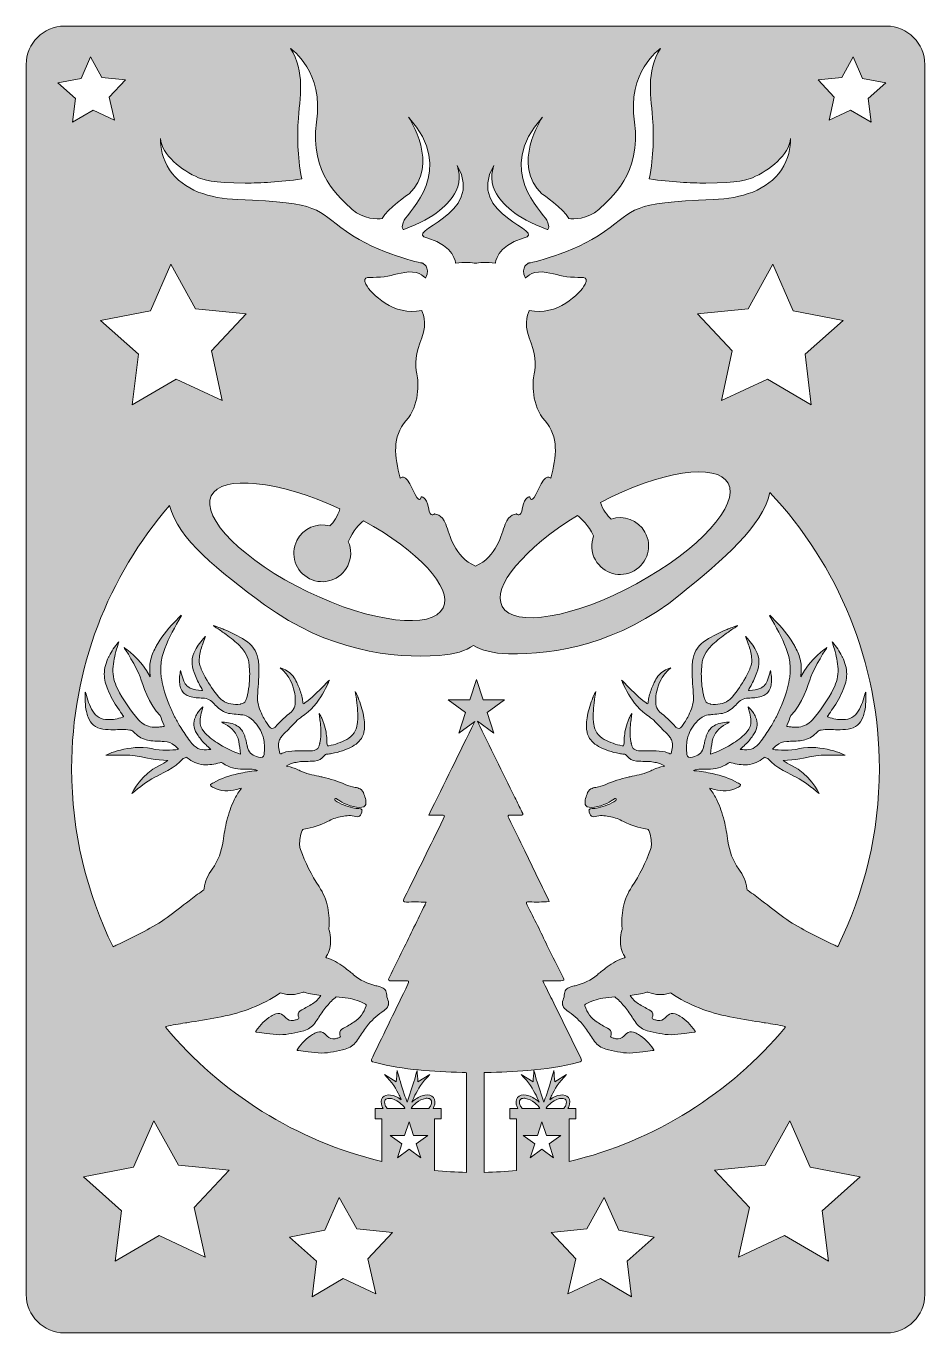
# Model space of a CAD drawing. Header units: centimetres. Extents: x 0.6 to 13.4, y -19.3 to -0.7.
import ezdxf

# ---------------------------------------------------------------- set-up
doc = ezdxf.new("R2010")
doc.units = ezdxf.units.CM
doc.header["$MEASUREMENT"] = 0
doc.layers.add('Layer 1', color=7, linetype='Continuous')

# ---------------------------------------------------------------- blocks, each defined once
blk = doc.blocks.new('block 3')
at = {"layer": 'Layer 1', "true_color": 0x5b1a0e}
h = blk.add_hatch(color=28, dxfattribs=at)
h.dxf.hatch_style = 2
edge = h.paths.add_edge_path()
edge.add_spline(control_points=[(12.857, -0.675), (12.857, -0.675), (1.113, -0.675), (1.113, -0.675), (0.811, -0.675), (0.566, -0.921), (0.566, -1.222), (0.566, -1.222), (0.566, -18.793), (0.566, -18.793), (0.566, -19.094), (0.811, -19.34), (1.113, -19.34), (1.113, -19.34), (12.857, -19.34), (12.857, -19.34), (13.159, -19.34), (13.404, -19.094), (13.404, -18.793), (13.404, -18.793), (13.404, -1.222), (13.404, -1.222), (13.404, -0.921), (13.159, -0.675), (12.857, -0.675)], knot_values=[0, 0, 0, 0, 1, 1, 1, 2, 2, 2, 3, 3, 3, 4, 4, 4, 5, 5, 5, 6, 6, 6, 7, 7, 7, 8, 8, 8, 8], degree=3, periodic=1)
h.paths.add_polyline_path([(11.782, -6.083), (11.155, -5.716), (10.497, -6.024), (10.653, -5.314), (10.157, -4.783), (10.88, -4.712), (11.231, -4.076), (11.523, -4.742), (12.236, -4.88), (11.693, -5.362)])
edge = h.paths.add_edge_path()
edge.add_spline(control_points=[(8.698, -8.3), (8.808, -8.495), (9.055, -8.565), (9.251, -8.455), (9.446, -8.345), (9.516, -8.098), (9.406, -7.902), (9.309, -7.729), (9.104, -7.655), (8.923, -7.716), (8.871, -7.667), (8.804, -7.587), (8.769, -7.478), (9.627, -7.032), (10.433, -6.907), (10.595, -7.204), (10.763, -7.512), (10.176, -8.155), (9.284, -8.641), (8.392, -9.127), (7.533, -9.271), (7.366, -8.964), (7.213, -8.685), (7.684, -8.129), (8.44, -7.665), (8.5, -7.709), (8.596, -7.798), (8.673, -7.955), (8.631, -8.064), (8.636, -8.19), (8.698, -8.3)], knot_values=[0, 0, 0, 0, 1, 1, 1, 2, 2, 2, 3, 3, 3, 4, 4, 4, 5, 5, 5, 6, 6, 6, 7, 7, 7, 8, 8, 8, 9, 9, 9, 10, 10, 10, 10], degree=3, periodic=1)
edge = h.paths.add_edge_path()
edge.add_spline(control_points=[(3.029, -2.841), (3.085, -2.865), (3.227, -2.92), (3.695, -2.917), (3.915, -2.916), (4.188, -2.903), (4.502, -2.858), (4.439, -2.514), (4.439, -2.239), (4.451, -2.052), (4.473, -1.692), (4.558, -1.322), (4.343, -0.995), (4.343, -0.994), (4.343, -0.994), (4.343, -0.994), (4.354, -1.002), (4.822, -1.331), (4.715, -2.047), (4.607, -2.773), (5.06, -3.146), (5.224, -3.292), (5.388, -3.438), (5.587, -3.435), (5.652, -3.421), (5.722, -3.286), (6.036, -3.069), (6.036, -3.069), (6.477, -2.666), (6.039, -1.988), (6.03, -1.974), (6.72, -2.744), (6.028, -3.322), (5.968, -3.445), (5.907, -3.567), (5.96, -3.582), (5.96, -3.582), (6.429, -3.402), (6.601, -3.22), (6.703, -3.039), (6.802, -2.862), (6.725, -2.673), (6.722, -2.664), (7.15, -3.385), (5.915, -3.598), (6.303, -3.706), (6.692, -3.814), (6.701, -4.062), (6.701, -4.062), (6.82, -4.038), (6.949, -4.057), (6.985, -4.063), (7.021, -4.057), (7.15, -4.038), (7.269, -4.062), (7.269, -4.062), (7.278, -3.814), (7.667, -3.706), (8.055, -3.598), (6.82, -3.385), (7.248, -2.664), (7.245, -2.673), (7.168, -2.862), (7.267, -3.039), (7.369, -3.22), (7.541, -3.402), (8.01, -3.582), (8.01, -3.582), (8.063, -3.567), (8.002, -3.445), (7.942, -3.322), (7.25, -2.744), (7.94, -1.974), (7.931, -1.988), (7.493, -2.666), (7.934, -3.069), (7.934, -3.069), (8.248, -3.286), (8.318, -3.421), (8.383, -3.435), (8.582, -3.438), (8.746, -3.292), (8.91, -3.146), (9.363, -2.773), (9.255, -2.047), (9.148, -1.331), (9.616, -1.002), (9.627, -0.994), (9.627, -0.994), (9.627, -0.994), (9.627, -0.995), (9.412, -1.322), (9.497, -1.692), (9.519, -2.052), (9.531, -2.239), (9.531, -2.514), (9.468, -2.858), (9.782, -2.903), (10.055, -2.916), (10.275, -2.917), (10.743, -2.92), (10.885, -2.865), (10.941, -2.841), (11.179, -2.74), (11.471, -2.512), (11.485, -2.281), (11.484, -2.404), (11.46, -2.573), (11.357, -2.727), (11.158, -3.022), (10.784, -3.137), (10.381, -3.152), (9.167, -3.199), (9.286, -3.288), (8.827, -3.61), (8.369, -3.933), (7.745, -4.06), (7.745, -4.06), (7.745, -4.06), (7.619, -4.104), (7.697, -4.277), (7.697, -4.277), (7.779, -4.176), (7.939, -4.187), (8.1, -4.199), (8.192, -4.25), (8.343, -4.261), (8.494, -4.272), (8.614, -4.233), (8.55, -4.363), (8.486, -4.494), (8.143, -4.828), (7.754, -4.735), (7.754, -4.735), (7.66, -4.915), (7.752, -5.125), (7.843, -5.335), (7.849, -5.522), (7.823, -5.643), (7.798, -5.764), (7.781, -6.093), (7.979, -6.314), (8.176, -6.534), (8.144, -6.827), (8.061, -7.131), (8.061, -7.131), (7.991, -7.042), (7.885, -7.288), (7.779, -7.534), (7.76, -7.398), (7.76, -7.398), (7.76, -7.398), (7.686, -7.392), (7.658, -7.553), (7.631, -7.714), (7.573, -7.642), (7.573, -7.642), (7.573, -7.642), (7.463, -7.64), (7.408, -7.791), (7.354, -7.938), (7.29, -8.252), (6.985, -8.39), (6.68, -8.252), (6.616, -7.938), (6.562, -7.791), (6.507, -7.64), (6.397, -7.642), (6.397, -7.642), (6.397, -7.642), (6.339, -7.714), (6.312, -7.553), (6.284, -7.392), (6.21, -7.398), (6.21, -7.398), (6.21, -7.398), (6.191, -7.534), (6.085, -7.288), (5.979, -7.042), (5.909, -7.131), (5.909, -7.131), (5.826, -6.827), (5.794, -6.534), (5.991, -6.314), (6.189, -6.093), (6.172, -5.764), (6.147, -5.643), (6.121, -5.522), (6.127, -5.335), (6.218, -5.125), (6.31, -4.915), (6.216, -4.735), (6.216, -4.735), (5.827, -4.828), (5.484, -4.494), (5.42, -4.363), (5.356, -4.233), (5.476, -4.272), (5.627, -4.261), (5.778, -4.25), (5.87, -4.199), (6.031, -4.187), (6.191, -4.176), (6.273, -4.277), (6.273, -4.277), (6.351, -4.104), (6.225, -4.06), (6.225, -4.06), (6.225, -4.06), (5.601, -3.933), (5.143, -3.61), (4.684, -3.288), (4.803, -3.199), (3.589, -3.152), (3.186, -3.137), (2.812, -3.022), (2.613, -2.727), (2.51, -2.573), (2.486, -2.404), (2.485, -2.281), (2.499, -2.512), (2.791, -2.74), (3.029, -2.841)], knot_values=[0, 0, 0, 0, 1, 1, 1, 2, 2, 2, 3, 3, 3, 4, 4, 4, 5, 5, 5, 6, 6, 6, 7, 7, 7, 8, 8, 8, 9, 9, 9, 10, 10, 10, 11, 11, 11, 12, 12, 12, 13, 13, 13, 14, 14, 14, 15, 15, 15, 16, 16, 16, 17, 17, 17, 18, 18, 18, 19, 19, 19, 20, 20, 20, 21, 21, 21, 22, 22, 22, 23, 23, 23, 24, 24, 24, 25, 25, 25, 26, 26, 26, 27, 27, 27, 28, 28, 28, 29, 29, 29, 30, 30, 30, 31, 31, 31, 32, 32, 32, 33, 33, 33, 34, 34, 34, 35, 35, 35, 36, 36, 36, 37, 37, 37, 38, 38, 38, 39, 39, 39, 40, 40, 40, 41, 41, 41, 42, 42, 42, 43, 43, 43, 44, 44, 44, 45, 45, 45, 46, 46, 46, 47, 47, 47, 48, 48, 48, 49, 49, 49, 50, 50, 50, 51, 51, 51, 52, 52, 52, 53, 53, 53, 54, 54, 54, 55, 55, 55, 56, 56, 56, 57, 57, 57, 58, 58, 58, 59, 59, 59, 60, 60, 60, 61, 61, 61, 62, 62, 62, 63, 63, 63, 64, 64, 64, 65, 65, 65, 66, 66, 66, 67, 67, 67, 68, 68, 68, 69, 69, 69, 70, 70, 70, 71, 71, 71, 72, 72, 72, 73, 73, 73, 74, 74, 74, 74], degree=3, periodic=1)
edge = h.paths.add_edge_path()
edge.add_spline(control_points=[(4.614, -8.568), (4.815, -8.668), (5.059, -8.586), (5.159, -8.386), (5.215, -8.273), (5.215, -8.147), (5.167, -8.04), (5.236, -7.879), (5.328, -7.786), (5.386, -7.739), (6.164, -8.165), (6.661, -8.698), (6.522, -8.984), (6.37, -9.3), (5.505, -9.197), (4.59, -8.755), (3.676, -8.313), (3.058, -7.699), (3.211, -7.383), (3.358, -7.079), (4.17, -7.165), (5.048, -7.569), (5.018, -7.678), (4.955, -7.762), (4.906, -7.814), (4.722, -7.762), (4.522, -7.846), (4.433, -8.023), (4.333, -8.223), (4.414, -8.467), (4.614, -8.568)], knot_values=[0, 0, 0, 0, 1, 1, 1, 2, 2, 2, 3, 3, 3, 4, 4, 4, 5, 5, 5, 6, 6, 6, 7, 7, 7, 8, 8, 8, 9, 9, 9, 10, 10, 10, 10], degree=3, periodic=1)
h.paths.add_polyline_path([(2.633, -4.076), (2.985, -4.712), (3.708, -4.783), (3.212, -5.314), (3.368, -6.024), (2.709, -5.716), (2.082, -6.083), (2.172, -5.362), (1.628, -4.88), (2.342, -4.742)])
h.paths.add_polyline_path([(1.019, -1.487), (1.35, -1.423), (1.486, -1.114), (1.649, -1.409), (1.985, -1.442), (1.754, -1.689), (1.827, -2.019), (1.521, -1.876), (1.23, -2.046), (1.271, -1.711)])
h.paths.add_polyline_path([(3.123, -18.257), (2.465, -17.949), (1.838, -18.316), (1.928, -17.595), (1.384, -17.113), (2.098, -16.975), (2.389, -16.309), (2.74, -16.945), (3.464, -17.016), (2.967, -17.547)])
h.paths.add_polyline_path([(5.559, -18.782), (5.093, -18.564), (4.65, -18.824), (4.713, -18.314), (4.329, -17.973), (4.833, -17.875), (5.039, -17.404), (5.288, -17.854), (5.8, -17.904), (5.449, -18.28)])
edge = h.paths.add_edge_path()
edge.add_spline(control_points=[(5.695, -16.009), (5.705, -15.996), (5.724, -15.99), (5.749, -15.99), (5.79, -15.99), (5.848, -16.01), (5.904, -16.054), (5.932, -16.076), (5.956, -16.102), (5.974, -16.128), (5.975, -16.129), (5.975, -16.13), (5.976, -16.131), (5.975, -16.132), (5.975, -16.133), (5.975, -16.134), (5.975, -16.134), (5.722, -16.134), (5.722, -16.134), (5.712, -16.119), (5.703, -16.105), (5.696, -16.09), (5.682, -16.056), (5.682, -16.027), (5.695, -16.009)], knot_values=[0, 0, 0, 0, 1, 1, 1, 2, 2, 2, 3, 3, 3, 4, 4, 4, 5, 5, 5, 6, 6, 6, 7, 7, 7, 8, 8, 8, 8], degree=3, periodic=1)
h.paths.add_polyline_path([(6.203, -16.838), (6.036, -16.717), (5.869, -16.838), (5.933, -16.642), (5.766, -16.52), (5.972, -16.52), (6.036, -16.324), (6.1, -16.52), (6.306, -16.52), (6.139, -16.642)])
edge = h.paths.add_edge_path()
edge.add_spline(control_points=[(6.346, -16.09), (6.34, -16.105), (6.331, -16.119), (6.32, -16.134), (6.32, -16.134), (6.064, -16.134), (6.064, -16.134), (6.082, -16.106), (6.108, -16.078), (6.139, -16.054), (6.181, -16.021), (6.227, -15.998), (6.269, -15.992), (6.278, -15.99), (6.286, -15.989), (6.294, -15.989), (6.318, -15.989), (6.337, -15.996), (6.347, -16.009), (6.361, -16.027), (6.361, -16.056), (6.346, -16.09)], knot_values=[0, 0, 0, 0, 1, 1, 1, 2, 2, 2, 3, 3, 3, 4, 4, 4, 5, 5, 5, 6, 6, 6, 7, 7, 7, 7], degree=3, periodic=1)
edge = h.paths.add_edge_path()
edge.add_spline(control_points=[(7.624, -16.09), (7.609, -16.056), (7.609, -16.027), (7.623, -16.009), (7.633, -15.996), (7.652, -15.989), (7.676, -15.989), (7.684, -15.989), (7.692, -15.99), (7.701, -15.992), (7.743, -15.998), (7.789, -16.021), (7.831, -16.054), (7.862, -16.078), (7.888, -16.106), (7.906, -16.134), (7.906, -16.134), (7.65, -16.134), (7.65, -16.134), (7.639, -16.119), (7.63, -16.105), (7.624, -16.09)], knot_values=[0, 0, 0, 0, 1, 1, 1, 2, 2, 2, 3, 3, 3, 4, 4, 4, 5, 5, 5, 6, 6, 6, 7, 7, 7, 7], degree=3, periodic=1)
h.paths.add_polyline_path([(7.767, -16.838), (7.831, -16.642), (7.664, -16.52), (7.87, -16.52), (7.934, -16.324), (7.998, -16.52), (8.204, -16.52), (8.037, -16.642), (8.101, -16.838), (7.934, -16.717)])
edge = h.paths.add_edge_path()
edge.add_spline(control_points=[(7.994, -16.131), (7.995, -16.13), (7.995, -16.129), (7.996, -16.128), (8.014, -16.102), (8.038, -16.076), (8.066, -16.054), (8.122, -16.01), (8.18, -15.99), (8.221, -15.99), (8.246, -15.99), (8.265, -15.996), (8.275, -16.009), (8.288, -16.027), (8.288, -16.056), (8.274, -16.09), (8.267, -16.105), (8.258, -16.119), (8.248, -16.134), (8.248, -16.134), (7.995, -16.134), (7.995, -16.134), (7.995, -16.133), (7.995, -16.132), (7.994, -16.131)], knot_values=[0, 0, 0, 0, 1, 1, 1, 2, 2, 2, 3, 3, 3, 4, 4, 4, 5, 5, 5, 6, 6, 6, 7, 7, 7, 8, 8, 8, 8], degree=3, periodic=1)
h.paths.add_polyline_path([(9.215, -18.824), (8.771, -18.564), (8.306, -18.782), (8.416, -18.28), (8.065, -17.904), (8.576, -17.854), (8.825, -17.404), (9.031, -17.875), (9.536, -17.973), (9.152, -18.314)])
h.paths.add_polyline_path([(12.026, -18.316), (11.399, -17.949), (10.741, -18.257), (10.897, -17.547), (10.401, -17.016), (11.124, -16.945), (11.476, -16.309), (11.767, -16.975), (12.48, -17.113), (11.937, -17.595)])
edge = h.paths.add_edge_path()
edge.add_spline(control_points=[(12.161, -13.825), (12.141, -13.816), (12.121, -13.806), (12.102, -13.796), (11.973, -13.735), (11.846, -13.672), (11.72, -13.607), (11.607, -13.547), (11.495, -13.483), (11.391, -13.407), (11.284, -13.33), (11.18, -13.248), (11.076, -13.167), (11.013, -13.117), (10.947, -13.068), (10.879, -13.023), (10.869, -13.016), (10.862, -13.008), (10.861, -12.994), (10.85, -12.89), (10.807, -12.798), (10.746, -12.716), (10.658, -12.596), (10.612, -12.462), (10.592, -12.316), (10.579, -12.216), (10.56, -12.118), (10.536, -12.02), (10.511, -11.919), (10.478, -11.821), (10.432, -11.728), (10.405, -11.675), (10.378, -11.62), (10.339, -11.575), (10.335, -11.571), (10.331, -11.567), (10.333, -11.559), (10.355, -11.566), (10.376, -11.575), (10.398, -11.58), (10.512, -11.608), (10.622, -11.608), (10.728, -11.551), (10.745, -11.541), (10.772, -11.532), (10.773, -11.516), (10.773, -11.5), (10.745, -11.492), (10.729, -11.482), (10.618, -11.417), (10.496, -11.38), (10.371, -11.352), (10.287, -11.333), (10.201, -11.319), (10.114, -11.311), (10.109, -11.311), (10.104, -11.312), (10.099, -11.306), (10.133, -11.294), (10.166, -11.288), (10.201, -11.287), (10.235, -11.286), (10.269, -11.285), (10.304, -11.287), (10.41, -11.294), (10.505, -11.262), (10.593, -11.204), (10.607, -11.195), (10.619, -11.192), (10.637, -11.197), (10.713, -11.219), (10.79, -11.229), (10.869, -11.224), (10.961, -11.218), (11.036, -11.181), (11.103, -11.125), (11.105, -11.123), (11.108, -11.121), (11.111, -11.118), (11.126, -11.125), (11.143, -11.132), (11.16, -11.138), (11.276, -11.27), (11.493, -11.366), (11.568, -11.403), (11.671, -11.452), (11.882, -11.625), (11.896, -11.635), (11.888, -11.621), (11.745, -11.35), (11.508, -11.24), (11.46, -11.217), (11.417, -11.191), (11.378, -11.164), (11.546, -11.161), (11.717, -11.121), (11.789, -11.105), (11.926, -11.077), (12.267, -11.088), (12.267, -11.088), (12.267, -11.088), (11.926, -10.926), (11.614, -10.995), (11.466, -11.028), (11.33, -11.021), (11.227, -11.004), (11.24, -10.991), (11.253, -10.979), (11.265, -10.966), (11.271, -10.959), (11.278, -10.954), (11.284, -10.948), (11.326, -10.913), (11.377, -10.897), (11.433, -10.893), (11.505, -10.888), (11.577, -10.889), (11.649, -10.878), (11.663, -10.876), (11.676, -10.873), (11.689, -10.869), (11.689, -10.869), (11.689, -10.869), (11.689, -10.869), (11.76, -10.85), (11.819, -10.809), (11.869, -10.755), (11.884, -10.738), (11.899, -10.731), (11.921, -10.729), (12, -10.719), (12.079, -10.723), (12.158, -10.725), (12.209, -10.725), (12.26, -10.725), (12.31, -10.717), (12.413, -10.699), (12.485, -10.644), (12.52, -10.544), (12.53, -10.518), (12.537, -10.49), (12.543, -10.463), (12.562, -10.374), (12.564, -10.282), (12.562, -10.189), (12.552, -10.191), (12.554, -10.197), (12.553, -10.201), (12.53, -10.291), (12.501, -10.379), (12.452, -10.46), (12.403, -10.54), (12.332, -10.579), (12.239, -10.581), (12.166, -10.583), (12.097, -10.569), (12.028, -10.545), (12.01, -10.539), (12.01, -10.534), (12.021, -10.52), (12.045, -10.488), (12.067, -10.456), (12.089, -10.423), (12.147, -10.338), (12.197, -10.249), (12.237, -10.152), (12.266, -10.082), (12.289, -10.01), (12.288, -9.932), (12.288, -9.846), (12.263, -9.766), (12.227, -9.69), (12.224, -9.685), (12.222, -9.679), (12.219, -9.673), (12.183, -9.603), (12.139, -9.538), (12.089, -9.478), (12.086, -9.475), (12.085, -9.471), (12.079, -9.471), (12.09, -9.506), (12.102, -9.541), (12.112, -9.575), (12.139, -9.667), (12.157, -9.76), (12.164, -9.855), (12.171, -9.956), (12.145, -10.048), (12.1, -10.138), (12.019, -10.3), (11.917, -10.448), (11.797, -10.584), (11.741, -10.647), (11.677, -10.677), (11.605, -10.686), (11.574, -10.689), (11.543, -10.689), (11.51, -10.687), (11.49, -10.685), (11.47, -10.682), (11.45, -10.68), (11.441, -10.68), (11.436, -10.677), (11.434, -10.673), (11.433, -10.669), (11.434, -10.664), (11.437, -10.656), (11.455, -10.611), (11.473, -10.565), (11.489, -10.52), (11.648, -10.373), (11.741, -10.071), (11.776, -9.97), (11.821, -9.837), (12.005, -9.55), (12.005, -9.55), (12.005, -9.55), (11.756, -9.717), (11.631, -9.969), (11.634, -9.948), (11.636, -9.926), (11.637, -9.905), (11.637, -9.905), (11.637, -9.903), (11.637, -9.903), (11.637, -9.893), (11.638, -9.884), (11.638, -9.874), (11.638, -9.863), (11.638, -9.853), (11.639, -9.843), (11.639, -9.772), (11.624, -9.706), (11.599, -9.642), (11.587, -9.611), (11.572, -9.581), (11.556, -9.551), (11.545, -9.532), (11.535, -9.513), (11.523, -9.494), (11.449, -9.369), (11.355, -9.258), (11.253, -9.154), (11.232, -9.132), (11.212, -9.109), (11.19, -9.087), (11.182, -9.096), (11.188, -9.099), (11.19, -9.103), (11.28, -9.252), (11.362, -9.404), (11.424, -9.567), (11.437, -9.603), (11.449, -9.64), (11.459, -9.677), (11.476, -9.746), (11.484, -9.817), (11.481, -9.889), (11.481, -9.889), (11.481, -9.889), (11.481, -9.889), (11.481, -9.893), (11.481, -9.898), (11.481, -9.903), (11.48, -9.912), (11.48, -9.922), (11.478, -9.932), (11.476, -9.959), (11.472, -9.985), (11.468, -10.012), (11.459, -10.064), (11.447, -10.116), (11.432, -10.167), (11.426, -10.187), (11.42, -10.207), (11.414, -10.226), (11.402, -10.262), (11.389, -10.298), (11.375, -10.333), (11.352, -10.392), (11.327, -10.45), (11.299, -10.506), (11.292, -10.521), (11.285, -10.535), (11.277, -10.549), (11.251, -10.599), (11.224, -10.647), (11.195, -10.695), (11.155, -10.759), (11.113, -10.822), (11.068, -10.884), (11.049, -10.91), (11.027, -10.933), (11.004, -10.955), (10.935, -11.02), (10.853, -11.014), (10.764, -11.006), (10.792, -10.98), (10.816, -10.959), (10.839, -10.936), (10.88, -10.897), (10.916, -10.855), (10.948, -10.808), (10.955, -10.798), (10.962, -10.788), (10.968, -10.778), (11.015, -10.7), (11.02, -10.623), (10.987, -10.545), (10.982, -10.533), (10.976, -10.521), (10.97, -10.51), (10.959, -10.489), (10.945, -10.47), (10.93, -10.452), (10.92, -10.439), (10.909, -10.426), (10.896, -10.414), (10.892, -10.409), (10.887, -10.405), (10.882, -10.4), (10.878, -10.41), (10.882, -10.416), (10.885, -10.423), (10.886, -10.424), (10.886, -10.425), (10.886, -10.426), (10.892, -10.447), (10.898, -10.469), (10.903, -10.49), (10.903, -10.49), (10.903, -10.49), (10.903, -10.49), (10.912, -10.526), (10.917, -10.562), (10.919, -10.599), (10.922, -10.657), (10.904, -10.706), (10.868, -10.75), (10.813, -10.817), (10.743, -10.867), (10.672, -10.914), (10.576, -10.975), (10.475, -11.026), (10.368, -11.065), (10.361, -11.068), (10.354, -11.07), (10.344, -11.074), (10.347, -11.01), (10.357, -10.951), (10.367, -10.891), (10.387, -10.772), (10.464, -10.7), (10.563, -10.645), (10.575, -10.638), (10.587, -10.632), (10.6, -10.624), (10.604, -10.622), (10.608, -10.62), (10.613, -10.618), (10.609, -10.618), (10.605, -10.618), (10.602, -10.618), (10.52, -10.619), (10.449, -10.633), (10.393, -10.667), (10.35, -10.693), (10.316, -10.73), (10.294, -10.782), (10.288, -10.796), (10.283, -10.81), (10.279, -10.825), (10.271, -10.853), (10.264, -10.88), (10.257, -10.908), (10.253, -10.925), (10.249, -10.943), (10.245, -10.961), (10.245, -10.962), (10.245, -10.963), (10.244, -10.965), (10.243, -10.974), (10.241, -10.983), (10.238, -10.992), (10.215, -11.063), (10.158, -11.098), (10.086, -11.116), (10.034, -11.129), (10.013, -11.121), (10.005, -11.08), (10.004, -11.073), (10.003, -11.066), (10.002, -11.057), (9.997, -11.008), (9.998, -10.96), (10.003, -10.914), (10.006, -10.884), (10.012, -10.855), (10.02, -10.826), (10.026, -10.804), (10.034, -10.784), (10.042, -10.763), (10.078, -10.681), (10.137, -10.608), (10.222, -10.546), (10.248, -10.527), (10.277, -10.519), (10.307, -10.514), (10.33, -10.511), (10.353, -10.51), (10.376, -10.507), (10.414, -10.503), (10.451, -10.499), (10.488, -10.495), (10.56, -10.487), (10.619, -10.454), (10.67, -10.404), (10.691, -10.383), (10.714, -10.363), (10.734, -10.341), (10.756, -10.316), (10.781, -10.299), (10.81, -10.288), (10.839, -10.277), (10.871, -10.273), (10.905, -10.272), (10.968, -10.27), (11.031, -10.264), (11.09, -10.24), (11.1, -10.236), (11.11, -10.232), (11.119, -10.226), (11.14, -10.214), (11.158, -10.198), (11.172, -10.18), (11.187, -10.16), (11.198, -10.136), (11.204, -10.108), (11.209, -10.081), (11.212, -10.055), (11.213, -10.028), (11.214, -10.007), (11.213, -9.985), (11.212, -9.964), (11.209, -9.936), (11.204, -9.907), (11.198, -9.878), (11.192, -9.901), (11.186, -9.924), (11.18, -9.947), (11.171, -9.987), (11.157, -10.024), (11.137, -10.06), (11.134, -10.068), (11.129, -10.075), (11.124, -10.081), (11.107, -10.103), (11.084, -10.117), (11.059, -10.129), (11.008, -10.153), (10.955, -10.161), (10.9, -10.165), (10.899, -10.165), (10.898, -10.165), (10.896, -10.165), (10.882, -10.166), (10.881, -10.162), (10.888, -10.151), (10.899, -10.132), (10.91, -10.113), (10.921, -10.094), (10.953, -10.034), (10.979, -9.971), (11.004, -9.908), (11.045, -9.802), (11.047, -9.697), (10.991, -9.593), (10.953, -9.523), (10.907, -9.459), (10.853, -9.401), (10.853, -9.399), (10.852, -9.399), (10.85, -9.397), (10.849, -9.396), (10.847, -9.395), (10.844, -9.393), (10.846, -9.396), (10.847, -9.399), (10.848, -9.402), (10.861, -9.44), (10.875, -9.475), (10.887, -9.511), (10.906, -9.569), (10.922, -9.63), (10.929, -9.692), (10.935, -9.735), (10.931, -9.777), (10.917, -9.817), (10.898, -9.872), (10.874, -9.924), (10.846, -9.975), (10.844, -9.979), (10.842, -9.982), (10.84, -9.985), (10.787, -10.08), (10.727, -10.171), (10.656, -10.254), (10.64, -10.273), (10.623, -10.289), (10.604, -10.303), (10.602, -10.305), (10.599, -10.307), (10.596, -10.308), (10.524, -10.359), (10.439, -10.371), (10.347, -10.359), (10.343, -10.359), (10.339, -10.358), (10.335, -10.357), (10.305, -10.353), (10.282, -10.338), (10.269, -10.312), (10.266, -10.307), (10.263, -10.301), (10.261, -10.295), (10.258, -10.285), (10.255, -10.276), (10.252, -10.267), (10.236, -10.212), (10.227, -10.154), (10.22, -10.097), (10.21, -10.007), (10.208, -9.916), (10.216, -9.825), (10.217, -9.814), (10.218, -9.804), (10.219, -9.793), (10.22, -9.779), (10.222, -9.766), (10.225, -9.754), (10.235, -9.704), (10.253, -9.659), (10.279, -9.618), (10.282, -9.613), (10.285, -9.609), (10.288, -9.604), (10.307, -9.577), (10.328, -9.552), (10.353, -9.527), (10.414, -9.468), (10.48, -9.414), (10.549, -9.364), (10.591, -9.332), (10.635, -9.303), (10.68, -9.273), (10.685, -9.269), (10.69, -9.266), (10.696, -9.263), (10.706, -9.256), (10.717, -9.248), (10.727, -9.242), (10.727, -9.24), (10.726, -9.239), (10.725, -9.237), (10.708, -9.243), (10.691, -9.25), (10.674, -9.256), (10.647, -9.266), (10.622, -9.275), (10.595, -9.286), (10.576, -9.293), (10.557, -9.302), (10.538, -9.31), (10.435, -9.354), (10.336, -9.405), (10.244, -9.47), (10.148, -9.539), (10.1, -9.632), (10.087, -9.747), (10.086, -9.752), (10.085, -9.757), (10.085, -9.762), (10.081, -9.801), (10.079, -9.84), (10.079, -9.878), (10.079, -9.891), (10.079, -9.904), (10.079, -9.917), (10.08, -9.982), (10.085, -10.048), (10.089, -10.112), (10.093, -10.172), (10.101, -10.232), (10.098, -10.292), (10.098, -10.296), (10.098, -10.3), (10.097, -10.304), (10.091, -10.391), (10.055, -10.469), (10.016, -10.545), (10.003, -10.571), (9.988, -10.597), (9.972, -10.621), (9.96, -10.64), (9.946, -10.659), (9.931, -10.677), (9.902, -10.711), (9.887, -10.714), (9.849, -10.691), (9.846, -10.689), (9.843, -10.687), (9.841, -10.685), (9.779, -10.605), (9.694, -10.531), (9.614, -10.471), (9.606, -10.46), (9.597, -10.449), (9.59, -10.437), (9.569, -10.406), (9.561, -10.37), (9.56, -10.333), (9.56, -10.326), (9.56, -10.318), (9.56, -10.311), (9.56, -10.288), (9.561, -10.267), (9.563, -10.245), (9.569, -10.197), (9.579, -10.15), (9.594, -10.105), (9.608, -10.061), (9.628, -10.018), (9.653, -9.978), (9.683, -9.93), (9.722, -9.889), (9.765, -9.851), (9.769, -9.848), (9.772, -9.844), (9.775, -9.84), (9.765, -9.843), (9.756, -9.846), (9.747, -9.849), (9.715, -9.861), (9.686, -9.879), (9.658, -9.899), (9.632, -9.917), (9.61, -9.938), (9.591, -9.962), (9.57, -9.989), (9.553, -10.018), (9.538, -10.049), (9.528, -10.071), (9.518, -10.093), (9.509, -10.115), (9.486, -10.172), (9.469, -10.229), (9.458, -10.288), (9.453, -10.31), (9.45, -10.332), (9.448, -10.354), (9.448, -10.354), (9.448, -10.356), (9.448, -10.357), (9.438, -10.351), (9.43, -10.346), (9.423, -10.341), (9.306, -10.265), (9.073, -10.016), (9.073, -10.016), (9.073, -10.016), (9.2, -10.371), (9.47, -10.543), (9.491, -10.556), (9.51, -10.57), (9.529, -10.584), (9.542, -10.599), (9.555, -10.613), (9.568, -10.628), (9.584, -10.645), (9.6, -10.662), (9.617, -10.679), (9.644, -10.706), (9.671, -10.733), (9.698, -10.76), (9.717, -10.78), (9.736, -10.8), (9.755, -10.822), (9.756, -10.825), (9.758, -10.827), (9.76, -10.83), (9.773, -10.847), (9.783, -10.865), (9.789, -10.883), (9.81, -10.941), (9.8, -11.001), (9.778, -11.063), (9.775, -11.072), (9.771, -11.072), (9.763, -11.068), (9.741, -11.057), (9.718, -11.049), (9.695, -11.043), (9.639, -11.028), (9.581, -11.026), (9.523, -11.026), (9.462, -11.025), (9.401, -11.027), (9.34, -11.026), (9.258, -11.024), (9.231, -11.004), (9.212, -10.928), (9.211, -10.925), (9.21, -10.922), (9.21, -10.919), (9.209, -10.916), (9.208, -10.914), (9.208, -10.911), (9.194, -10.848), (9.192, -10.784), (9.195, -10.72), (9.195, -10.711), (9.195, -10.701), (9.196, -10.692), (9.198, -10.655), (9.202, -10.618), (9.207, -10.582), (9.21, -10.556), (9.214, -10.532), (9.22, -10.506), (9.22, -10.504), (9.22, -10.501), (9.22, -10.494), (9.207, -10.51), (9.197, -10.527), (9.188, -10.544), (9.179, -10.562), (9.171, -10.581), (9.164, -10.6), (9.147, -10.645), (9.134, -10.69), (9.125, -10.736), (9.112, -10.801), (9.107, -10.868), (9.106, -10.936), (9.106, -10.956), (9.101, -10.959), (9.082, -10.955), (8.992, -10.936), (8.905, -10.908), (8.824, -10.863), (8.735, -10.813), (8.687, -10.74), (8.674, -10.643), (8.672, -10.633), (8.671, -10.623), (8.67, -10.612), (8.663, -10.507), (8.672, -10.403), (8.685, -10.3), (8.686, -10.296), (8.686, -10.291), (8.687, -10.288), (8.692, -10.251), (8.697, -10.214), (8.705, -10.178), (8.689, -10.201), (8.678, -10.226), (8.668, -10.251), (8.666, -10.256), (8.665, -10.259), (8.663, -10.264), (8.631, -10.348), (8.602, -10.434), (8.585, -10.524), (8.577, -10.562), (8.573, -10.601), (8.571, -10.64), (8.569, -10.673), (8.571, -10.706), (8.576, -10.74), (8.579, -10.761), (8.585, -10.782), (8.592, -10.8), (8.605, -10.834), (8.624, -10.864), (8.648, -10.89), (8.674, -10.919), (8.706, -10.943), (8.743, -10.964), (8.835, -11.017), (8.935, -11.045), (9.038, -11.064), (9.061, -11.068), (9.084, -11.072), (9.107, -11.074), (9.125, -11.075), (9.136, -11.083), (9.147, -11.098), (9.181, -11.143), (9.225, -11.17), (9.283, -11.173), (9.324, -11.176), (9.366, -11.176), (9.407, -11.177), (9.411, -11.177), (9.415, -11.177), (9.419, -11.177), (9.441, -11.178), (9.462, -11.179), (9.483, -11.181), (9.512, -11.184), (9.541, -11.189), (9.569, -11.195), (9.589, -11.2), (9.608, -11.206), (9.627, -11.213), (9.641, -11.218), (9.654, -11.224), (9.667, -11.231), (9.673, -11.234), (9.681, -11.236), (9.685, -11.242), (9.683, -11.249), (9.677, -11.247), (9.672, -11.248), (9.62, -11.258), (9.569, -11.273), (9.522, -11.297), (9.511, -11.302), (9.501, -11.307), (9.491, -11.311), (9.405, -11.35), (9.314, -11.372), (9.222, -11.39), (9.203, -11.393), (9.185, -11.398), (9.167, -11.402), (9.058, -11.428), (8.952, -11.463), (8.848, -11.505), (8.801, -11.525), (8.753, -11.541), (8.703, -11.548), (8.679, -11.552), (8.656, -11.559), (8.634, -11.57), (8.603, -11.586), (8.585, -11.61), (8.578, -11.645), (8.573, -11.673), (8.558, -11.698), (8.554, -11.727), (8.551, -11.757), (8.547, -11.788), (8.561, -11.808), (8.598, -11.863), (8.757, -11.825), (8.859, -11.778), (8.908, -11.755), (8.945, -11.729), (8.97, -11.71), (8.97, -11.71), (8.971, -11.709), (8.971, -11.709), (8.971, -11.709), (8.971, -11.709), (8.971, -11.709), (8.979, -11.704), (8.989, -11.706), (8.994, -11.713), (8.999, -11.72), (8.997, -11.73), (8.99, -11.736), (8.951, -11.763), (8.91, -11.782), (8.869, -11.8), (8.826, -11.818), (8.783, -11.831), (8.739, -11.842), (8.673, -11.857), (8.617, -11.842), (8.608, -11.867), (8.606, -11.871), (8.606, -11.874), (8.607, -11.882), (8.608, -11.908), (8.621, -11.944), (8.644, -11.959), (8.661, -11.97), (8.685, -11.969), (8.72, -11.96), (8.787, -11.942), (8.851, -11.956), (8.916, -11.967), (8.98, -11.979), (9.038, -12.007), (9.097, -12.035), (9.205, -12.088), (9.317, -12.129), (9.436, -12.145), (9.448, -12.148), (9.456, -12.153), (9.461, -12.165), (9.487, -12.232), (9.5, -12.302), (9.498, -12.374), (9.497, -12.396), (9.489, -12.414), (9.483, -12.435), (9.42, -12.624), (9.329, -12.799), (9.22, -12.965), (9.159, -13.057), (9.116, -13.157), (9.096, -13.266), (9.076, -13.365), (9.066, -13.465), (9.079, -13.566), (9.081, -13.574), (9.079, -13.582), (9.077, -13.59), (9.063, -13.634), (9.055, -13.68), (9.055, -13.727), (9.055, -13.81), (9.069, -13.891), (9.116, -13.963), (9.121, -13.969), (9.129, -13.977), (9.114, -13.982), (9.023, -14.01), (8.942, -14.058), (8.867, -14.113), (8.836, -14.136), (8.806, -14.16), (8.776, -14.184), (8.76, -14.197), (8.742, -14.21), (8.727, -14.224), (8.635, -14.305), (8.525, -14.351), (8.408, -14.381), (8.387, -14.386), (8.367, -14.392), (8.348, -14.398), (8.281, -14.419), (8.258, -14.448), (8.253, -14.517), (8.251, -14.549), (8.24, -14.578), (8.23, -14.607), (8.23, -14.607), (8.23, -14.655), (8.23, -14.655), (8.232, -14.659), (8.233, -14.663), (8.234, -14.666), (8.246, -14.695), (8.265, -14.719), (8.292, -14.737), (8.377, -14.791), (8.449, -14.857), (8.512, -14.932), (8.554, -14.981), (8.593, -15.034), (8.627, -15.091), (8.645, -15.121), (8.666, -15.149), (8.687, -15.177), (8.727, -15.232), (8.779, -15.27), (8.845, -15.286), (8.957, -15.314), (9.069, -15.342), (9.185, -15.343), (9.25, -15.344), (9.312, -15.333), (9.376, -15.325), (9.422, -15.319), (9.468, -15.313), (9.514, -15.307), (9.536, -15.305), (9.537, -15.302), (9.525, -15.285), (9.465, -15.204), (9.399, -15.128), (9.312, -15.076), (9.29, -15.063), (9.267, -15.052), (9.243, -15.044), (9.205, -15.031), (9.171, -15.039), (9.141, -15.064), (9.128, -15.076), (9.114, -15.089), (9.102, -15.102), (9.072, -15.136), (9.035, -15.145), (8.991, -15.138), (8.983, -15.137), (8.973, -15.135), (8.964, -15.132), (8.949, -15.128), (8.933, -15.126), (8.921, -15.117), (8.907, -15.106), (8.923, -15.09), (8.924, -15.076), (8.928, -15.033), (8.908, -15.005), (8.871, -14.987), (8.82, -14.961), (8.771, -14.933), (8.722, -14.902), (8.634, -14.847), (8.58, -14.765), (8.545, -14.669), (8.54, -14.655), (8.548, -14.651), (8.557, -14.646), (8.633, -14.599), (8.716, -14.575), (8.802, -14.56), (8.859, -14.55), (8.916, -14.543), (8.974, -14.539), (9.022, -14.578), (9.066, -14.622), (9.106, -14.67), (9.148, -14.719), (9.186, -14.772), (9.221, -14.829), (9.239, -14.859), (9.259, -14.887), (9.28, -14.915), (9.32, -14.97), (9.373, -15.008), (9.438, -15.024), (9.55, -15.052), (9.663, -15.081), (9.779, -15.081), (9.843, -15.082), (9.906, -15.071), (9.969, -15.062), (10.016, -15.057), (10.061, -15.051), (10.107, -15.045), (10.129, -15.042), (10.131, -15.04), (10.118, -15.023), (10.058, -14.942), (9.993, -14.866), (9.905, -14.814), (9.883, -14.801), (9.86, -14.79), (9.836, -14.782), (9.798, -14.769), (9.765, -14.776), (9.735, -14.802), (9.721, -14.814), (9.708, -14.827), (9.696, -14.84), (9.666, -14.874), (9.628, -14.883), (9.585, -14.876), (9.576, -14.874), (9.567, -14.872), (9.557, -14.87), (9.543, -14.866), (9.526, -14.864), (9.514, -14.855), (9.5, -14.844), (9.516, -14.828), (9.518, -14.814), (9.522, -14.771), (9.502, -14.743), (9.465, -14.725), (9.414, -14.699), (9.364, -14.67), (9.315, -14.64), (9.264, -14.608), (9.225, -14.567), (9.194, -14.52), (9.274, -14.511), (9.354, -14.499), (9.431, -14.474), (9.442, -14.471), (9.45, -14.473), (9.46, -14.476), (9.558, -14.513), (9.656, -14.523), (9.756, -14.486), (9.764, -14.482), (9.77, -14.484), (9.778, -14.489), (10.034, -14.66), (10.317, -14.766), (10.618, -14.825), (10.759, -14.853), (10.901, -14.876), (11.042, -14.899), (11.071, -14.903), (11.1, -14.909), (11.129, -14.913), (11.221, -14.928), (11.314, -14.941), (11.405, -14.962), (11.406, -14.967), (11.408, -14.972), (11.41, -14.977), (10.626, -15.914), (9.551, -16.599), (8.325, -16.892), (8.325, -16.892), (8.325, -16.281), (8.325, -16.281), (8.325, -16.281), (8.42, -16.281), (8.42, -16.281), (8.42, -16.281), (8.42, -16.134), (8.42, -16.134), (8.42, -16.134), (8.305, -16.134), (8.305, -16.134), (8.31, -16.126), (8.315, -16.117), (8.318, -16.109), (8.34, -16.057), (8.338, -16.011), (8.313, -15.979), (8.265, -15.918), (8.149, -15.932), (8.045, -16.009), (8.054, -15.987), (8.064, -15.966), (8.074, -15.945), (8.113, -15.865), (8.176, -15.76), (8.285, -15.65), (8.285, -15.65), (8.117, -15.753), (8.117, -15.753), (8.113, -15.699), (8.108, -15.645), (8.104, -15.591), (8.076, -15.698), (8.042, -15.811), (8.003, -15.928), (7.989, -15.968), (7.976, -16.007), (7.962, -16.045), (7.948, -16.007), (7.934, -15.968), (7.921, -15.928), (7.882, -15.811), (7.848, -15.698), (7.82, -15.591), (7.816, -15.645), (7.811, -15.699), (7.807, -15.753), (7.807, -15.753), (7.639, -15.65), (7.639, -15.65), (7.748, -15.76), (7.811, -15.865), (7.85, -15.945), (7.866, -15.977), (7.88, -16.011), (7.893, -16.043), (7.883, -16.034), (7.873, -16.025), (7.862, -16.016), (7.813, -15.978), (7.759, -15.952), (7.709, -15.944), (7.654, -15.934), (7.61, -15.947), (7.584, -15.979), (7.559, -16.011), (7.557, -16.057), (7.579, -16.109), (7.583, -16.117), (7.587, -16.126), (7.592, -16.134), (7.592, -16.134), (7.477, -16.134), (7.477, -16.134), (7.477, -16.134), (7.477, -16.281), (7.477, -16.281), (7.477, -16.281), (7.573, -16.281), (7.573, -16.281), (7.573, -16.281), (7.573, -17.02), (7.573, -17.02), (7.421, -17.035), (7.267, -17.044), (7.111, -17.048), (7.111, -17.048), (7.111, -15.622), (7.111, -15.622), (7.118, -15.621), (7.125, -15.62), (7.134, -15.62), (7.334, -15.62), (7.534, -15.609), (7.734, -15.592), (7.979, -15.571), (8.221, -15.54), (8.459, -15.475), (8.49, -15.467), (8.514, -15.463), (8.491, -15.418), (8.352, -15.139), (8.215, -14.86), (8.078, -14.58), (8.035, -14.494), (7.993, -14.407), (7.946, -14.31), (8.04, -14.31), (8.123, -14.308), (8.206, -14.311), (8.252, -14.312), (8.256, -14.299), (8.236, -14.262), (8.159, -14.112), (8.082, -13.963), (8.01, -13.811), (7.919, -13.616), (7.823, -13.424), (7.724, -13.233), (7.7, -13.186), (7.704, -13.18), (7.756, -13.183), (7.848, -13.189), (7.941, -13.185), (8.037, -13.18), (8.033, -13.169), (8.031, -13.162), (8.028, -13.156), (7.915, -12.922), (7.802, -12.688), (7.688, -12.455), (7.612, -12.3), (7.536, -12.145), (7.459, -11.99), (7.443, -11.957), (7.447, -11.944), (7.487, -11.946), (7.531, -11.948), (7.576, -11.944), (7.62, -11.947), (7.669, -11.951), (7.668, -11.934), (7.649, -11.898), (7.614, -11.83), (7.582, -11.761), (7.548, -11.693), (7.371, -11.331), (7.193, -10.97), (7.015, -10.608), (7.015, -10.607), (7.013, -10.605), (7.012, -10.602), (7.012, -10.602), (7.247, -10.773), (7.247, -10.773), (7.247, -10.773), (7.152, -10.481), (7.152, -10.481), (7.152, -10.481), (7.4, -10.3), (7.4, -10.3), (7.4, -10.3), (7.093, -10.3), (7.093, -10.3), (7.093, -10.3), (6.998, -10.008), (6.998, -10.008), (6.998, -10.008), (6.903, -10.3), (6.903, -10.3), (6.903, -10.3), (6.596, -10.3), (6.596, -10.3), (6.596, -10.3), (6.844, -10.481), (6.844, -10.481), (6.844, -10.481), (6.749, -10.773), (6.749, -10.773), (6.749, -10.773), (6.974, -10.609), (6.974, -10.609), (6.757, -11.053), (6.539, -11.495), (6.317, -11.946), (6.317, -11.946), (6.488, -11.946), (6.488, -11.946), (6.552, -11.946), (6.552, -11.947), (6.524, -12.004), (6.339, -12.38), (6.154, -12.756), (5.967, -13.132), (5.948, -13.172), (5.945, -13.189), (6, -13.187), (6.091, -13.183), (6.183, -13.186), (6.28, -13.186), (6.272, -13.204), (6.269, -13.214), (6.264, -13.224), (6.159, -13.439), (6.054, -13.654), (5.948, -13.869), (5.884, -13.999), (5.822, -14.129), (5.755, -14.258), (5.731, -14.305), (5.744, -14.313), (5.791, -14.311), (5.856, -14.308), (5.921, -14.312), (5.986, -14.31), (6.03, -14.307), (6.042, -14.315), (6.02, -14.361), (5.851, -14.705), (5.684, -15.052), (5.517, -15.397), (5.486, -15.462), (5.485, -15.461), (5.556, -15.48), (5.962, -15.584), (6.377, -15.607), (6.793, -15.62), (6.821, -15.621), (6.841, -15.622), (6.857, -15.624), (6.857, -15.624), (6.857, -17.047), (6.857, -17.047), (6.702, -17.044), (6.549, -17.034), (6.397, -17.019), (6.397, -17.019), (6.397, -16.281), (6.397, -16.281), (6.397, -16.281), (6.493, -16.281), (6.493, -16.281), (6.493, -16.281), (6.493, -16.134), (6.493, -16.134), (6.493, -16.134), (6.378, -16.134), (6.378, -16.134), (6.383, -16.126), (6.387, -16.117), (6.391, -16.109), (6.413, -16.057), (6.411, -16.011), (6.386, -15.979), (6.36, -15.947), (6.316, -15.934), (6.261, -15.944), (6.211, -15.952), (6.157, -15.978), (6.108, -16.016), (6.097, -16.025), (6.087, -16.034), (6.077, -16.043), (6.09, -16.011), (6.104, -15.977), (6.12, -15.945), (6.159, -15.865), (6.222, -15.76), (6.331, -15.65), (6.331, -15.65), (6.163, -15.753), (6.163, -15.753), (6.159, -15.699), (6.154, -15.645), (6.15, -15.591), (6.122, -15.698), (6.088, -15.811), (6.049, -15.928), (6.036, -15.968), (6.022, -16.007), (6.008, -16.045), (5.994, -16.007), (5.981, -15.968), (5.967, -15.928), (5.928, -15.811), (5.894, -15.698), (5.866, -15.591), (5.862, -15.645), (5.857, -15.699), (5.853, -15.753), (5.853, -15.753), (5.685, -15.65), (5.685, -15.65), (5.794, -15.76), (5.857, -15.865), (5.896, -15.945), (5.906, -15.966), (5.916, -15.987), (5.925, -16.009), (5.821, -15.932), (5.705, -15.918), (5.657, -15.979), (5.632, -16.011), (5.63, -16.057), (5.652, -16.109), (5.655, -16.117), (5.66, -16.126), (5.665, -16.134), (5.665, -16.134), (5.55, -16.134), (5.55, -16.134), (5.55, -16.134), (5.55, -16.281), (5.55, -16.281), (5.55, -16.281), (5.645, -16.281), (5.645, -16.281), (5.645, -16.281), (5.645, -16.891), (5.645, -16.891), (4.42, -16.599), (3.344, -15.914), (2.56, -14.977), (2.562, -14.972), (2.564, -14.967), (2.565, -14.962), (2.656, -14.941), (2.749, -14.928), (2.841, -14.913), (2.87, -14.909), (2.899, -14.903), (2.928, -14.899), (3.069, -14.876), (3.211, -14.853), (3.352, -14.825), (3.653, -14.766), (3.936, -14.66), (4.192, -14.489), (4.2, -14.484), (4.206, -14.482), (4.214, -14.486), (4.314, -14.523), (4.412, -14.513), (4.51, -14.476), (4.52, -14.473), (4.528, -14.471), (4.539, -14.474), (4.616, -14.499), (4.696, -14.511), (4.776, -14.52), (4.745, -14.567), (4.706, -14.608), (4.655, -14.64), (4.606, -14.67), (4.556, -14.699), (4.505, -14.725), (4.468, -14.743), (4.448, -14.771), (4.452, -14.814), (4.454, -14.828), (4.47, -14.844), (4.456, -14.855), (4.444, -14.864), (4.427, -14.866), (4.413, -14.87), (4.403, -14.872), (4.394, -14.874), (4.385, -14.876), (4.342, -14.883), (4.304, -14.874), (4.274, -14.84), (4.262, -14.827), (4.249, -14.814), (4.235, -14.802), (4.205, -14.776), (4.172, -14.769), (4.134, -14.782), (4.11, -14.79), (4.087, -14.801), (4.065, -14.814), (3.977, -14.866), (3.912, -14.942), (3.852, -15.023), (3.839, -15.04), (3.841, -15.042), (3.863, -15.045), (3.909, -15.051), (3.954, -15.057), (4.001, -15.062), (4.064, -15.071), (4.127, -15.082), (4.191, -15.081), (4.307, -15.081), (4.42, -15.052), (4.532, -15.024), (4.597, -15.008), (4.65, -14.97), (4.69, -14.915), (4.711, -14.887), (4.731, -14.859), (4.749, -14.829), (4.784, -14.772), (4.822, -14.719), (4.864, -14.67), (4.904, -14.622), (4.948, -14.578), (4.996, -14.539), (5.054, -14.543), (5.111, -14.55), (5.168, -14.56), (5.254, -14.575), (5.337, -14.599), (5.413, -14.646), (5.422, -14.651), (5.43, -14.655), (5.425, -14.669), (5.39, -14.765), (5.336, -14.847), (5.248, -14.902), (5.199, -14.933), (5.15, -14.961), (5.099, -14.987), (5.062, -15.005), (5.042, -15.033), (5.046, -15.076), (5.047, -15.09), (5.063, -15.106), (5.049, -15.117), (5.037, -15.126), (5.021, -15.128), (5.006, -15.132), (4.997, -15.135), (4.987, -15.137), (4.979, -15.138), (4.935, -15.145), (4.898, -15.136), (4.868, -15.102), (4.856, -15.089), (4.842, -15.076), (4.829, -15.064), (4.799, -15.039), (4.765, -15.031), (4.727, -15.044), (4.703, -15.052), (4.68, -15.063), (4.658, -15.076), (4.571, -15.128), (4.505, -15.204), (4.445, -15.285), (4.433, -15.302), (4.434, -15.305), (4.456, -15.307), (4.502, -15.313), (4.548, -15.319), (4.594, -15.325), (4.658, -15.333), (4.72, -15.344), (4.785, -15.343), (4.901, -15.342), (5.013, -15.314), (5.125, -15.286), (5.191, -15.27), (5.243, -15.232), (5.283, -15.177), (5.304, -15.149), (5.325, -15.121), (5.343, -15.091), (5.377, -15.034), (5.416, -14.981), (5.458, -14.932), (5.521, -14.857), (5.593, -14.791), (5.678, -14.737), (5.705, -14.719), (5.724, -14.695), (5.736, -14.666), (5.737, -14.663), (5.738, -14.659), (5.74, -14.655), (5.74, -14.655), (5.74, -14.607), (5.74, -14.607), (5.73, -14.578), (5.719, -14.549), (5.717, -14.517), (5.712, -14.448), (5.689, -14.419), (5.622, -14.398), (5.603, -14.392), (5.583, -14.386), (5.562, -14.381), (5.445, -14.351), (5.335, -14.305), (5.243, -14.224), (5.228, -14.21), (5.21, -14.197), (5.194, -14.184), (5.164, -14.16), (5.134, -14.136), (5.103, -14.113), (5.028, -14.058), (4.947, -14.01), (4.856, -13.982), (4.841, -13.977), (4.849, -13.969), (4.854, -13.963), (4.901, -13.891), (4.915, -13.81), (4.915, -13.727), (4.915, -13.68), (4.907, -13.634), (4.893, -13.59), (4.891, -13.582), (4.889, -13.574), (4.891, -13.566), (4.904, -13.465), (4.894, -13.365), (4.874, -13.266), (4.854, -13.157), (4.811, -13.057), (4.75, -12.965), (4.641, -12.799), (4.55, -12.624), (4.487, -12.435), (4.481, -12.414), (4.473, -12.396), (4.472, -12.374), (4.47, -12.302), (4.483, -12.232), (4.509, -12.165), (4.514, -12.153), (4.522, -12.148), (4.534, -12.145), (4.653, -12.129), (4.765, -12.088), (4.873, -12.035), (4.932, -12.007), (4.99, -11.979), (5.054, -11.967), (5.119, -11.956), (5.183, -11.942), (5.25, -11.96), (5.285, -11.969), (5.309, -11.97), (5.326, -11.959), (5.349, -11.944), (5.362, -11.908), (5.363, -11.882), (5.364, -11.874), (5.364, -11.871), (5.362, -11.867), (5.353, -11.842), (5.297, -11.857), (5.231, -11.842), (5.187, -11.831), (5.144, -11.818), (5.101, -11.8), (5.06, -11.782), (5.019, -11.763), (4.98, -11.736), (4.973, -11.73), (4.971, -11.72), (4.976, -11.713), (4.981, -11.706), (4.991, -11.704), (4.999, -11.709), (4.999, -11.709), (4.999, -11.709), (4.999, -11.709), (4.999, -11.709), (5, -11.71), (5, -11.71), (5.025, -11.729), (5.062, -11.755), (5.111, -11.778), (5.213, -11.825), (5.372, -11.863), (5.409, -11.808), (5.423, -11.788), (5.419, -11.757), (5.416, -11.727), (5.412, -11.698), (5.397, -11.673), (5.392, -11.645), (5.385, -11.61), (5.367, -11.586), (5.336, -11.57), (5.314, -11.559), (5.291, -11.552), (5.267, -11.548), (5.217, -11.541), (5.169, -11.525), (5.122, -11.505), (5.018, -11.463), (4.912, -11.428), (4.803, -11.402), (4.785, -11.398), (4.767, -11.393), (4.748, -11.39), (4.656, -11.372), (4.565, -11.35), (4.479, -11.311), (4.469, -11.307), (4.459, -11.302), (4.448, -11.297), (4.401, -11.273), (4.35, -11.258), (4.298, -11.248), (4.293, -11.247), (4.287, -11.249), (4.285, -11.242), (4.289, -11.236), (4.297, -11.234), (4.303, -11.231), (4.316, -11.224), (4.329, -11.218), (4.343, -11.213), (4.362, -11.206), (4.381, -11.2), (4.401, -11.195), (4.429, -11.189), (4.458, -11.184), (4.487, -11.181), (4.508, -11.179), (4.529, -11.178), (4.551, -11.177), (4.555, -11.177), (4.559, -11.177), (4.563, -11.177), (4.604, -11.176), (4.646, -11.176), (4.687, -11.173), (4.745, -11.17), (4.789, -11.143), (4.823, -11.098), (4.834, -11.083), (4.845, -11.075), (4.863, -11.074), (4.886, -11.072), (4.909, -11.068), (4.932, -11.064), (5.035, -11.045), (5.135, -11.017), (5.227, -10.964), (5.264, -10.943), (5.296, -10.919), (5.322, -10.89), (5.346, -10.864), (5.365, -10.834), (5.378, -10.8), (5.385, -10.782), (5.391, -10.761), (5.394, -10.74), (5.399, -10.706), (5.401, -10.673), (5.399, -10.64), (5.397, -10.601), (5.393, -10.562), (5.385, -10.524), (5.368, -10.434), (5.339, -10.348), (5.307, -10.264), (5.305, -10.259), (5.304, -10.256), (5.302, -10.251), (5.292, -10.226), (5.281, -10.201), (5.265, -10.178), (5.273, -10.214), (5.278, -10.251), (5.283, -10.288), (5.284, -10.291), (5.284, -10.296), (5.285, -10.3), (5.298, -10.403), (5.307, -10.507), (5.3, -10.612), (5.299, -10.623), (5.298, -10.633), (5.296, -10.643), (5.283, -10.74), (5.235, -10.813), (5.146, -10.863), (5.065, -10.908), (4.978, -10.936), (4.888, -10.955), (4.869, -10.959), (4.864, -10.956), (4.864, -10.936), (4.863, -10.868), (4.858, -10.801), (4.845, -10.736), (4.836, -10.69), (4.823, -10.645), (4.806, -10.6), (4.799, -10.581), (4.791, -10.562), (4.782, -10.544), (4.773, -10.527), (4.763, -10.51), (4.75, -10.494), (4.75, -10.501), (4.75, -10.504), (4.75, -10.506), (4.756, -10.532), (4.76, -10.556), (4.763, -10.582), (4.768, -10.618), (4.772, -10.655), (4.774, -10.692), (4.775, -10.701), (4.775, -10.711), (4.775, -10.72), (4.778, -10.784), (4.776, -10.848), (4.762, -10.911), (4.762, -10.914), (4.761, -10.916), (4.76, -10.919), (4.76, -10.922), (4.759, -10.925), (4.758, -10.928), (4.739, -11.004), (4.712, -11.024), (4.63, -11.026), (4.569, -11.027), (4.508, -11.025), (4.447, -11.026), (4.389, -11.026), (4.331, -11.028), (4.275, -11.043), (4.252, -11.049), (4.229, -11.057), (4.207, -11.068), (4.199, -11.072), (4.195, -11.072), (4.192, -11.063), (4.17, -11.001), (4.16, -10.941), (4.181, -10.883), (4.187, -10.865), (4.197, -10.847), (4.21, -10.83), (4.212, -10.827), (4.214, -10.825), (4.215, -10.822), (4.234, -10.8), (4.253, -10.78), (4.272, -10.76), (4.299, -10.733), (4.326, -10.706), (4.353, -10.679), (4.37, -10.662), (4.386, -10.645), (4.402, -10.628), (4.415, -10.613), (4.428, -10.599), (4.441, -10.584), (4.46, -10.57), (4.479, -10.556), (4.5, -10.543), (4.77, -10.371), (4.897, -10.016), (4.897, -10.016), (4.897, -10.016), (4.664, -10.265), (4.547, -10.341), (4.54, -10.346), (4.532, -10.351), (4.522, -10.357), (4.522, -10.356), (4.522, -10.354), (4.522, -10.354), (4.52, -10.332), (4.517, -10.31), (4.512, -10.288), (4.501, -10.229), (4.484, -10.172), (4.461, -10.115), (4.452, -10.093), (4.442, -10.071), (4.432, -10.049), (4.417, -10.018), (4.4, -9.989), (4.379, -9.962), (4.36, -9.938), (4.338, -9.917), (4.312, -9.899), (4.284, -9.879), (4.255, -9.861), (4.223, -9.849), (4.214, -9.846), (4.205, -9.843), (4.195, -9.84), (4.198, -9.844), (4.201, -9.848), (4.205, -9.851), (4.248, -9.889), (4.287, -9.93), (4.317, -9.978), (4.342, -10.018), (4.362, -10.061), (4.376, -10.105), (4.391, -10.15), (4.401, -10.197), (4.407, -10.245), (4.409, -10.267), (4.41, -10.288), (4.41, -10.311), (4.41, -10.318), (4.41, -10.326), (4.41, -10.333), (4.409, -10.37), (4.401, -10.406), (4.38, -10.437), (4.373, -10.449), (4.364, -10.46), (4.356, -10.471), (4.276, -10.531), (4.191, -10.605), (4.129, -10.685), (4.127, -10.687), (4.124, -10.689), (4.121, -10.691), (4.083, -10.714), (4.068, -10.711), (4.039, -10.677), (4.024, -10.659), (4.01, -10.64), (3.998, -10.621), (3.982, -10.597), (3.967, -10.571), (3.954, -10.545), (3.915, -10.469), (3.879, -10.391), (3.873, -10.304), (3.872, -10.3), (3.872, -10.296), (3.872, -10.292), (3.869, -10.232), (3.877, -10.172), (3.881, -10.112), (3.885, -10.048), (3.89, -9.982), (3.891, -9.917), (3.891, -9.904), (3.891, -9.891), (3.891, -9.878), (3.891, -9.84), (3.889, -9.801), (3.885, -9.762), (3.885, -9.757), (3.884, -9.752), (3.883, -9.747), (3.87, -9.632), (3.822, -9.539), (3.726, -9.47), (3.634, -9.405), (3.535, -9.354), (3.432, -9.31), (3.413, -9.302), (3.394, -9.293), (3.375, -9.286), (3.348, -9.275), (3.323, -9.266), (3.296, -9.256), (3.279, -9.25), (3.262, -9.243), (3.245, -9.237), (3.244, -9.239), (3.243, -9.24), (3.243, -9.242), (3.253, -9.248), (3.264, -9.256), (3.274, -9.263), (3.28, -9.266), (3.285, -9.269), (3.29, -9.273), (3.335, -9.303), (3.379, -9.332), (3.421, -9.364), (3.49, -9.414), (3.556, -9.468), (3.617, -9.527), (3.642, -9.552), (3.663, -9.577), (3.682, -9.604), (3.685, -9.609), (3.688, -9.613), (3.691, -9.618), (3.717, -9.659), (3.735, -9.704), (3.745, -9.754), (3.748, -9.766), (3.75, -9.779), (3.751, -9.793), (3.752, -9.804), (3.753, -9.814), (3.754, -9.825), (3.762, -9.916), (3.76, -10.007), (3.75, -10.097), (3.743, -10.154), (3.734, -10.212), (3.718, -10.267), (3.715, -10.276), (3.712, -10.285), (3.709, -10.295), (3.707, -10.301), (3.704, -10.307), (3.701, -10.312), (3.688, -10.338), (3.665, -10.353), (3.635, -10.357), (3.631, -10.358), (3.627, -10.359), (3.623, -10.359), (3.531, -10.371), (3.446, -10.359), (3.374, -10.308), (3.371, -10.307), (3.368, -10.305), (3.366, -10.303), (3.347, -10.289), (3.33, -10.273), (3.314, -10.254), (3.243, -10.171), (3.183, -10.08), (3.13, -9.985), (3.128, -9.982), (3.126, -9.979), (3.124, -9.975), (3.096, -9.924), (3.072, -9.872), (3.053, -9.817), (3.039, -9.777), (3.035, -9.735), (3.041, -9.692), (3.048, -9.63), (3.064, -9.569), (3.083, -9.511), (3.095, -9.475), (3.109, -9.44), (3.122, -9.402), (3.123, -9.399), (3.124, -9.396), (3.126, -9.393), (3.123, -9.395), (3.121, -9.396), (3.12, -9.397), (3.118, -9.399), (3.117, -9.399), (3.117, -9.401), (3.063, -9.459), (3.017, -9.523), (2.979, -9.593), (2.923, -9.697), (2.925, -9.802), (2.966, -9.908), (2.991, -9.971), (3.017, -10.034), (3.049, -10.094), (3.06, -10.113), (3.071, -10.132), (3.082, -10.151), (3.089, -10.162), (3.088, -10.166), (3.074, -10.165), (3.072, -10.165), (3.071, -10.165), (3.07, -10.165), (3.015, -10.161), (2.962, -10.153), (2.911, -10.129), (2.886, -10.117), (2.863, -10.103), (2.846, -10.081), (2.841, -10.075), (2.836, -10.068), (2.833, -10.06), (2.813, -10.024), (2.799, -9.987), (2.79, -9.947), (2.784, -9.924), (2.778, -9.901), (2.772, -9.878), (2.766, -9.907), (2.761, -9.936), (2.758, -9.964), (2.757, -9.985), (2.756, -10.007), (2.757, -10.028), (2.758, -10.055), (2.761, -10.081), (2.766, -10.108), (2.772, -10.136), (2.783, -10.16), (2.798, -10.18), (2.812, -10.198), (2.83, -10.214), (2.851, -10.226), (2.86, -10.232), (2.87, -10.236), (2.88, -10.24), (2.939, -10.264), (3.002, -10.27), (3.065, -10.272), (3.099, -10.273), (3.131, -10.277), (3.16, -10.288), (3.189, -10.299), (3.214, -10.316), (3.236, -10.341), (3.256, -10.363), (3.279, -10.383), (3.3, -10.404), (3.351, -10.454), (3.41, -10.487), (3.482, -10.495), (3.519, -10.499), (3.556, -10.503), (3.594, -10.507), (3.617, -10.51), (3.64, -10.511), (3.663, -10.514), (3.693, -10.519), (3.722, -10.527), (3.748, -10.546), (3.833, -10.608), (3.892, -10.681), (3.928, -10.763), (3.936, -10.784), (3.944, -10.804), (3.95, -10.826), (3.958, -10.855), (3.964, -10.884), (3.967, -10.914), (3.972, -10.96), (3.973, -11.008), (3.968, -11.057), (3.967, -11.066), (3.966, -11.073), (3.965, -11.08), (3.957, -11.121), (3.936, -11.129), (3.884, -11.116), (3.812, -11.098), (3.755, -11.063), (3.732, -10.992), (3.729, -10.983), (3.727, -10.974), (3.726, -10.965), (3.725, -10.963), (3.725, -10.962), (3.725, -10.961), (3.721, -10.943), (3.717, -10.925), (3.713, -10.908), (3.706, -10.88), (3.699, -10.853), (3.691, -10.825), (3.687, -10.81), (3.682, -10.796), (3.676, -10.782), (3.654, -10.73), (3.62, -10.693), (3.577, -10.667), (3.521, -10.633), (3.45, -10.619), (3.368, -10.618), (3.365, -10.618), (3.361, -10.618), (3.357, -10.618), (3.362, -10.62), (3.366, -10.622), (3.37, -10.624), (3.383, -10.632), (3.395, -10.638), (3.407, -10.645), (3.506, -10.7), (3.583, -10.772), (3.603, -10.891), (3.613, -10.951), (3.623, -11.01), (3.626, -11.074), (3.616, -11.07), (3.609, -11.068), (3.602, -11.065), (3.495, -11.026), (3.394, -10.975), (3.298, -10.914), (3.227, -10.867), (3.157, -10.817), (3.102, -10.75), (3.066, -10.706), (3.048, -10.657), (3.051, -10.599), (3.053, -10.562), (3.058, -10.526), (3.067, -10.49), (3.067, -10.49), (3.067, -10.49), (3.067, -10.49), (3.072, -10.469), (3.078, -10.447), (3.084, -10.426), (3.084, -10.425), (3.084, -10.424), (3.085, -10.423), (3.088, -10.416), (3.092, -10.41), (3.088, -10.4), (3.083, -10.405), (3.078, -10.409), (3.074, -10.414), (3.061, -10.426), (3.05, -10.439), (3.04, -10.452), (3.025, -10.47), (3.011, -10.489), (3, -10.51), (2.994, -10.521), (2.988, -10.533), (2.983, -10.545), (2.95, -10.623), (2.955, -10.7), (3.002, -10.778), (3.008, -10.788), (3.015, -10.798), (3.022, -10.808), (3.054, -10.855), (3.09, -10.897), (3.131, -10.936), (3.154, -10.959), (3.178, -10.98), (3.206, -11.006), (3.117, -11.014), (3.035, -11.02), (2.966, -10.955), (2.943, -10.933), (2.921, -10.91), (2.902, -10.884), (2.857, -10.822), (2.815, -10.759), (2.775, -10.695), (2.746, -10.647), (2.719, -10.599), (2.693, -10.549), (2.685, -10.535), (2.678, -10.521), (2.671, -10.506), (2.643, -10.45), (2.618, -10.392), (2.595, -10.333), (2.581, -10.298), (2.568, -10.262), (2.556, -10.226), (2.55, -10.207), (2.544, -10.187), (2.538, -10.167), (2.523, -10.116), (2.511, -10.064), (2.502, -10.012), (2.498, -9.985), (2.494, -9.959), (2.492, -9.932), (2.49, -9.922), (2.49, -9.912), (2.489, -9.903), (2.489, -9.898), (2.489, -9.893), (2.489, -9.889), (2.489, -9.889), (2.489, -9.889), (2.489, -9.889), (2.486, -9.817), (2.494, -9.746), (2.511, -9.677), (2.521, -9.64), (2.533, -9.603), (2.546, -9.567), (2.608, -9.404), (2.69, -9.252), (2.78, -9.103), (2.782, -9.099), (2.788, -9.096), (2.78, -9.087), (2.758, -9.109), (2.738, -9.132), (2.717, -9.154), (2.615, -9.258), (2.521, -9.369), (2.447, -9.494), (2.435, -9.513), (2.425, -9.532), (2.414, -9.551), (2.398, -9.581), (2.383, -9.611), (2.371, -9.642), (2.346, -9.706), (2.331, -9.772), (2.331, -9.843), (2.332, -9.853), (2.332, -9.863), (2.332, -9.874), (2.332, -9.884), (2.333, -9.893), (2.333, -9.903), (2.333, -9.903), (2.333, -9.905), (2.333, -9.905), (2.334, -9.926), (2.336, -9.948), (2.339, -9.969), (2.214, -9.717), (1.965, -9.55), (1.965, -9.55), (1.965, -9.55), (2.149, -9.837), (2.194, -9.97), (2.229, -10.071), (2.322, -10.373), (2.481, -10.52), (2.497, -10.565), (2.515, -10.611), (2.533, -10.656), (2.536, -10.664), (2.537, -10.669), (2.536, -10.673), (2.534, -10.677), (2.529, -10.68), (2.52, -10.68), (2.5, -10.682), (2.48, -10.685), (2.46, -10.687), (2.427, -10.689), (2.396, -10.689), (2.365, -10.686), (2.293, -10.677), (2.229, -10.647), (2.173, -10.584), (2.053, -10.448), (1.951, -10.3), (1.87, -10.138), (1.825, -10.048), (1.799, -9.956), (1.806, -9.855), (1.813, -9.76), (1.831, -9.667), (1.858, -9.575), (1.868, -9.541), (1.88, -9.506), (1.891, -9.471), (1.885, -9.471), (1.884, -9.475), (1.881, -9.478), (1.831, -9.538), (1.787, -9.603), (1.751, -9.673), (1.748, -9.679), (1.746, -9.685), (1.743, -9.69), (1.707, -9.766), (1.682, -9.846), (1.682, -9.932), (1.681, -10.01), (1.704, -10.082), (1.733, -10.152), (1.773, -10.249), (1.823, -10.338), (1.881, -10.423), (1.903, -10.456), (1.925, -10.488), (1.949, -10.52), (1.96, -10.534), (1.96, -10.539), (1.942, -10.545), (1.873, -10.569), (1.804, -10.583), (1.731, -10.581), (1.638, -10.579), (1.567, -10.54), (1.518, -10.46), (1.469, -10.379), (1.44, -10.291), (1.417, -10.201), (1.416, -10.197), (1.418, -10.191), (1.408, -10.189), (1.406, -10.282), (1.408, -10.374), (1.427, -10.463), (1.433, -10.49), (1.44, -10.518), (1.45, -10.544), (1.485, -10.644), (1.557, -10.699), (1.66, -10.717), (1.71, -10.725), (1.761, -10.725), (1.812, -10.725), (1.891, -10.723), (1.97, -10.719), (2.049, -10.729), (2.071, -10.731), (2.086, -10.738), (2.101, -10.755), (2.151, -10.809), (2.21, -10.85), (2.281, -10.869), (2.281, -10.869), (2.281, -10.869), (2.281, -10.869), (2.294, -10.873), (2.307, -10.876), (2.321, -10.878), (2.393, -10.889), (2.465, -10.888), (2.537, -10.893), (2.593, -10.897), (2.644, -10.913), (2.686, -10.948), (2.692, -10.954), (2.699, -10.959), (2.705, -10.966), (2.717, -10.979), (2.73, -10.991), (2.743, -11.004), (2.64, -11.021), (2.504, -11.028), (2.356, -10.995), (2.044, -10.926), (1.703, -11.088), (1.703, -11.088), (1.703, -11.088), (2.044, -11.077), (2.181, -11.105), (2.253, -11.121), (2.424, -11.161), (2.592, -11.164), (2.553, -11.191), (2.51, -11.217), (2.462, -11.24), (2.225, -11.35), (2.082, -11.621), (2.074, -11.635), (2.088, -11.625), (2.299, -11.452), (2.402, -11.403), (2.477, -11.366), (2.694, -11.27), (2.81, -11.138), (2.827, -11.132), (2.844, -11.125), (2.859, -11.118), (2.862, -11.121), (2.865, -11.123), (2.867, -11.125), (2.934, -11.181), (3.009, -11.218), (3.101, -11.224), (3.18, -11.229), (3.257, -11.219), (3.333, -11.197), (3.351, -11.192), (3.363, -11.195), (3.377, -11.204), (3.465, -11.262), (3.56, -11.294), (3.666, -11.287), (3.701, -11.285), (3.735, -11.286), (3.769, -11.287), (3.804, -11.288), (3.837, -11.294), (3.871, -11.306), (3.866, -11.312), (3.861, -11.311), (3.856, -11.311), (3.769, -11.319), (3.683, -11.333), (3.599, -11.352), (3.474, -11.38), (3.352, -11.417), (3.241, -11.482), (3.225, -11.492), (3.197, -11.5), (3.197, -11.516), (3.198, -11.532), (3.225, -11.541), (3.242, -11.551), (3.348, -11.608), (3.458, -11.608), (3.572, -11.58), (3.594, -11.575), (3.615, -11.566), (3.637, -11.559), (3.639, -11.567), (3.635, -11.571), (3.631, -11.575), (3.592, -11.62), (3.565, -11.675), (3.538, -11.728), (3.492, -11.821), (3.459, -11.919), (3.434, -12.02), (3.41, -12.118), (3.391, -12.216), (3.378, -12.316), (3.358, -12.462), (3.312, -12.596), (3.224, -12.716), (3.163, -12.798), (3.12, -12.89), (3.109, -12.994), (3.108, -13.008), (3.101, -13.016), (3.091, -13.023), (3.023, -13.068), (2.957, -13.117), (2.894, -13.167), (2.79, -13.248), (2.686, -13.33), (2.579, -13.407), (2.475, -13.483), (2.363, -13.547), (2.25, -13.607), (2.124, -13.672), (1.997, -13.735), (1.868, -13.796), (1.849, -13.806), (1.828, -13.816), (1.809, -13.826), (1.429, -13.057), (1.216, -12.193), (1.216, -11.28), (1.216, -9.845), (1.743, -8.531), (2.614, -7.52), (2.733, -8.002), (3.314, -8.455), (3.973, -8.939), (4.88, -9.603), (5.8, -9.708), (6.464, -9.664), (6.69, -9.65), (6.848, -9.595), (6.957, -9.52), (7.069, -9.589), (7.23, -9.637), (7.457, -9.641), (8.122, -9.652), (9.036, -9.502), (9.909, -8.794), (10.533, -8.288), (11.082, -7.816), (11.192, -7.338), (12.16, -8.371), (12.754, -9.757), (12.754, -11.28), (12.754, -12.193), (12.54, -13.057), (12.161, -13.825)], knot_values=[0, 0, 0, 0, 1, 1, 1, 2, 2, 2, 3, 3, 3, 4, 4, 4, 5, 5, 5, 6, 6, 6, 7, 7, 7, 8, 8, 8, 9, 9, 9, 10, 10, 10, 11, 11, 11, 12, 12, 12, 13, 13, 13, 14, 14, 14, 15, 15, 15, 16, 16, 16, 17, 17, 17, 18, 18, 18, 19, 19, 19, 20, 20, 20, 21, 21, 21, 22, 22, 22, 23, 23, 23, 24, 24, 24, 25, 25, 25, 26, 26, 26, 27, 27, 27, 28, 28, 28, 29, 29, 29, 30, 30, 30, 31, 31, 31, 32, 32, 32, 33, 33, 33, 34, 34, 34, 35, 35, 35, 36, 36, 36, 37, 37, 37, 38, 38, 38, 39, 39, 39, 40, 40, 40, 41, 41, 41, 42, 42, 42, 43, 43, 43, 44, 44, 44, 45, 45, 45, 46, 46, 46, 47, 47, 47, 48, 48, 48, 49, 49, 49, 50, 50, 50, 51, 51, 51, 52, 52, 52, 53, 53, 53, 54, 54, 54, 55, 55, 55, 56, 56, 56, 57, 57, 57, 58, 58, 58, 59, 59, 59, 60, 60, 60, 61, 61, 61, 62, 62, 62, 63, 63, 63, 64, 64, 64, 65, 65, 65, 66, 66, 66, 67, 67, 67, 68, 68, 68, 69, 69, 69, 70, 70, 70, 71, 71, 71, 72, 72, 72, 73, 73, 73, 74, 74, 74, 75, 75, 75, 76, 76, 76, 77, 77, 77, 78, 78, 78, 79, 79, 79, 80, 80, 80, 81, 81, 81, 82, 82, 82, 83, 83, 83, 84, 84, 84, 85, 85, 85, 86, 86, 86, 87, 87, 87, 88, 88, 88, 89, 89, 89, 90, 90, 90, 91, 91, 91, 92, 92, 92, 93, 93, 93, 94, 94, 94, 95, 95, 95, 96, 96, 96, 97, 97, 97, 98, 98, 98, 99, 99, 99, 100, 100, 100, 101, 101, 101, 102, 102, 102, 103, 103, 103, 104, 104, 104, 105, 105, 105, 106, 106, 106, 107, 107, 107, 108, 108, 108, 109, 109, 109, 110, 110, 110, 111, 111, 111, 112, 112, 112, 113, 113, 113, 114, 114, 114, 115, 115, 115, 116, 116, 116, 117, 117, 117, 118, 118, 118, 119, 119, 119, 120, 120, 120, 121, 121, 121, 122, 122, 122, 123, 123, 123, 124, 124, 124, 125, 125, 125, 126, 126, 126, 127, 127, 127, 128, 128, 128, 129, 129, 129, 130, 130, 130, 131, 131, 131, 132, 132, 132, 133, 133, 133, 134, 134, 134, 135, 135, 135, 136, 136, 136, 137, 137, 137, 138, 138, 138, 139, 139, 139, 140, 140, 140, 141, 141, 141, 142, 142, 142, 143, 143, 143, 144, 144, 144, 145, 145, 145, 146, 146, 146, 147, 147, 147, 148, 148, 148, 149, 149, 149, 150, 150, 150, 151, 151, 151, 152, 152, 152, 153, 153, 153, 154, 154, 154, 155, 155, 155, 156, 156, 156, 157, 157, 157, 158, 158, 158, 159, 159, 159, 160, 160, 160, 161, 161, 161, 162, 162, 162, 163, 163, 163, 164, 164, 164, 165, 165, 165, 166, 166, 166, 167, 167, 167, 168, 168, 168, 169, 169, 169, 170, 170, 170, 171, 171, 171, 172, 172, 172, 173, 173, 173, 174, 174, 174, 175, 175, 175, 176, 176, 176, 177, 177, 177, 178, 178, 178, 179, 179, 179, 180, 180, 180, 181, 181, 181, 182, 182, 182, 183, 183, 183, 184, 184, 184, 185, 185, 185, 186, 186, 186, 187, 187, 187, 188, 188, 188, 189, 189, 189, 190, 190, 190, 191, 191, 191, 192, 192, 192, 193, 193, 193, 194, 194, 194, 195, 195, 195, 196, 196, 196, 197, 197, 197, 198, 198, 198, 199, 199, 199, 200, 200, 200, 201, 201, 201, 202, 202, 202, 203, 203, 203, 204, 204, 204, 205, 205, 205, 206, 206, 206, 207, 207, 207, 208, 208, 208, 209, 209, 209, 210, 210, 210, 211, 211, 211, 212, 212, 212, 213, 213, 213, 214, 214, 214, 215, 215, 215, 216, 216, 216, 217, 217, 217, 218, 218, 218, 219, 219, 219, 220, 220, 220, 221, 221, 221, 222, 222, 222, 223, 223, 223, 224, 224, 224, 225, 225, 225, 226, 226, 226, 227, 227, 227, 228, 228, 228, 229, 229, 229, 230, 230, 230, 231, 231, 231, 232, 232, 232, 233, 233, 233, 234, 234, 234, 235, 235, 235, 236, 236, 236, 237, 237, 237, 238, 238, 238, 239, 239, 239, 240, 240, 240, 241, 241, 241, 242, 242, 242, 243, 243, 243, 244, 244, 244, 245, 245, 245, 246, 246, 246, 247, 247, 247, 248, 248, 248, 249, 249, 249, 250, 250, 250, 251, 251, 251, 252, 252, 252, 253, 253, 253, 254, 254, 254, 255, 255, 255, 256, 256, 256, 257, 257, 257, 258, 258, 258, 259, 259, 259, 260, 260, 260, 261, 261, 261, 262, 262, 262, 263, 263, 263, 264, 264, 264, 265, 265, 265, 266, 266, 266, 267, 267, 267, 268, 268, 268, 269, 269, 269, 270, 270, 270, 271, 271, 271, 272, 272, 272, 273, 273, 273, 274, 274, 274, 275, 275, 275, 276, 276, 276, 277, 277, 277, 278, 278, 278, 279, 279, 279, 280, 280, 280, 281, 281, 281, 282, 282, 282, 283, 283, 283, 284, 284, 284, 285, 285, 285, 286, 286, 286, 287, 287, 287, 288, 288, 288, 289, 289, 289, 290, 290, 290, 291, 291, 291, 292, 292, 292, 293, 293, 293, 294, 294, 294, 295, 295, 295, 296, 296, 296, 297, 297, 297, 298, 298, 298, 299, 299, 299, 300, 300, 300, 301, 301, 301, 302, 302, 302, 303, 303, 303, 304, 304, 304, 305, 305, 305, 306, 306, 306, 307, 307, 307, 308, 308, 308, 309, 309, 309, 310, 310, 310, 311, 311, 311, 312, 312, 312, 313, 313, 313, 314, 314, 314, 315, 315, 315, 316, 316, 316, 317, 317, 317, 318, 318, 318, 319, 319, 319, 320, 320, 320, 321, 321, 321, 322, 322, 322, 323, 323, 323, 324, 324, 324, 325, 325, 325, 326, 326, 326, 327, 327, 327, 328, 328, 328, 329, 329, 329, 330, 330, 330, 331, 331, 331, 332, 332, 332, 333, 333, 333, 334, 334, 334, 335, 335, 335, 336, 336, 336, 337, 337, 337, 338, 338, 338, 339, 339, 339, 340, 340, 340, 341, 341, 341, 342, 342, 342, 343, 343, 343, 344, 344, 344, 345, 345, 345, 346, 346, 346, 347, 347, 347, 348, 348, 348, 349, 349, 349, 350, 350, 350, 351, 351, 351, 352, 352, 352, 353, 353, 353, 354, 354, 354, 355, 355, 355, 356, 356, 356, 357, 357, 357, 358, 358, 358, 359, 359, 359, 360, 360, 360, 361, 361, 361, 362, 362, 362, 363, 363, 363, 364, 364, 364, 365, 365, 365, 366, 366, 366, 367, 367, 367, 368, 368, 368, 369, 369, 369, 370, 370, 370, 371, 371, 371, 372, 372, 372, 373, 373, 373, 374, 374, 374, 375, 375, 375, 376, 376, 376, 377, 377, 377, 378, 378, 378, 379, 379, 379, 380, 380, 380, 381, 381, 381, 382, 382, 382, 383, 383, 383, 384, 384, 384, 385, 385, 385, 386, 386, 386, 387, 387, 387, 388, 388, 388, 389, 389, 389, 390, 390, 390, 391, 391, 391, 392, 392, 392, 393, 393, 393, 394, 394, 394, 395, 395, 395, 396, 396, 396, 397, 397, 397, 398, 398, 398, 399, 399, 399, 400, 400, 400, 401, 401, 401, 402, 402, 402, 403, 403, 403, 404, 404, 404, 405, 405, 405, 406, 406, 406, 407, 407, 407, 408, 408, 408, 409, 409, 409, 410, 410, 410, 411, 411, 411, 412, 412, 412, 413, 413, 413, 414, 414, 414, 415, 415, 415, 416, 416, 416, 417, 417, 417, 418, 418, 418, 419, 419, 419, 420, 420, 420, 421, 421, 421, 422, 422, 422, 423, 423, 423, 424, 424, 424, 425, 425, 425, 426, 426, 426, 427, 427, 427, 428, 428, 428, 429, 429, 429, 430, 430, 430, 431, 431, 431, 432, 432, 432, 433, 433, 433, 434, 434, 434, 435, 435, 435, 436, 436, 436, 437, 437, 437, 438, 438, 438, 439, 439, 439, 440, 440, 440, 441, 441, 441, 442, 442, 442, 443, 443, 443, 444, 444, 444, 445, 445, 445, 446, 446, 446, 447, 447, 447, 448, 448, 448, 449, 449, 449, 450, 450, 450, 451, 451, 451, 452, 452, 452, 453, 453, 453, 454, 454, 454, 455, 455, 455, 456, 456, 456, 457, 457, 457, 458, 458, 458, 459, 459, 459, 460, 460, 460, 461, 461, 461, 462, 462, 462, 463, 463, 463, 464, 464, 464, 465, 465, 465, 466, 466, 466, 467, 467, 467, 468, 468, 468, 469, 469, 469, 470, 470, 470, 471, 471, 471, 472, 472, 472, 473, 473, 473, 474, 474, 474, 475, 475, 475, 476, 476, 476, 477, 477, 477, 478, 478, 478, 479, 479, 479, 480, 480, 480, 481, 481, 481, 482, 482, 482, 483, 483, 483, 484, 484, 484, 485, 485, 485, 486, 486, 486, 487, 487, 487, 488, 488, 488, 489, 489, 489, 490, 490, 490, 491, 491, 491, 492, 492, 492, 493, 493, 493, 494, 494, 494, 495, 495, 495, 496, 496, 496, 497, 497, 497, 498, 498, 498, 499, 499, 499, 500, 500, 500, 501, 501, 501, 502, 502, 502, 503, 503, 503, 504, 504, 504, 505, 505, 505, 506, 506, 506, 507, 507, 507, 508, 508, 508, 509, 509, 509, 510, 510, 510, 511, 511, 511, 512, 512, 512, 513, 513, 513, 514, 514, 514, 515, 515, 515, 516, 516, 516, 517, 517, 517, 518, 518, 518, 519, 519, 519, 520, 520, 520, 521, 521, 521, 522, 522, 522, 523, 523, 523, 524, 524, 524, 525, 525, 525, 526, 526, 526, 527, 527, 527, 528, 528, 528, 529, 529, 529, 530, 530, 530, 531, 531, 531, 532, 532, 532, 533, 533, 533, 534, 534, 534, 535, 535, 535, 536, 536, 536, 537, 537, 537, 538, 538, 538, 539, 539, 539, 540, 540, 540, 541, 541, 541, 542, 542, 542, 543, 543, 543, 544, 544, 544, 545, 545, 545, 546, 546, 546, 547, 547, 547, 548, 548, 548, 549, 549, 549, 550, 550, 550, 551, 551, 551, 552, 552, 552, 553, 553, 553, 554, 554, 554, 555, 555, 555, 556, 556, 556, 557, 557, 557, 558, 558, 558, 559, 559, 559, 560, 560, 560, 561, 561, 561, 562, 562, 562, 563, 563, 563, 564, 564, 564, 565, 565, 565, 566, 566, 566, 567, 567, 567, 568, 568, 568, 569, 569, 569, 570, 570, 570, 571, 571, 571, 572, 572, 572, 573, 573, 573, 574, 574, 574, 575, 575, 575, 576, 576, 576, 577, 577, 577, 578, 578, 578, 579, 579, 579, 580, 580, 580, 581, 581, 581, 582, 582, 582, 583, 583, 583, 584, 584, 584, 585, 585, 585, 586, 586, 586, 587, 587, 587, 588, 588, 588, 589, 589, 589, 590, 590, 590, 591, 591, 591, 592, 592, 592, 593, 593, 593, 594, 594, 594, 595, 595, 595, 596, 596, 596, 597, 597, 597, 598, 598, 598, 599, 599, 599, 600, 600, 600, 601, 601, 601, 602, 602, 602, 603, 603, 603, 604, 604, 604, 605, 605, 605, 606, 606, 606, 607, 607, 607, 608, 608, 608, 609, 609, 609, 610, 610, 610, 611, 611, 611, 612, 612, 612, 613, 613, 613, 614, 614, 614, 615, 615, 615, 616, 616, 616, 617, 617, 617, 618, 618, 618, 619, 619, 619, 620, 620, 620, 621, 621, 621, 622, 622, 622, 623, 623, 623, 624, 624, 624, 625, 625, 625, 626, 626, 626, 627, 627, 627, 628, 628, 628, 629, 629, 629, 630, 630, 630, 631, 631, 631, 632, 632, 632, 633, 633, 633, 634, 634, 634, 635, 635, 635, 636, 636, 636, 637, 637, 637, 638, 638, 638, 639, 639, 639, 640, 640, 640, 641, 641, 641, 642, 642, 642, 643, 643, 643, 644, 644, 644, 645, 645, 645, 646, 646, 646, 647, 647, 647, 648, 648, 648, 649, 649, 649, 650, 650, 650, 651, 651, 651, 652, 652, 652, 653, 653, 653, 654, 654, 654, 655, 655, 655, 656, 656, 656, 657, 657, 657, 658, 658, 658, 659, 659, 659, 660, 660, 660, 661, 661, 661, 662, 662, 662, 663, 663, 663, 664, 664, 664, 665, 665, 665, 666, 666, 666, 667, 667, 667, 668, 668, 668, 669, 669, 669, 670, 670, 670, 671, 671, 671, 672, 672, 672, 673, 673, 673, 674, 674, 674, 675, 675, 675, 676, 676, 676, 677, 677, 677, 678, 678, 678, 679, 679, 679, 680, 680, 680, 681, 681, 681, 682, 682, 682, 683, 683, 683, 684, 684, 684, 685, 685, 685, 686, 686, 686, 687, 687, 687, 688, 688, 688, 689, 689, 689, 690, 690, 690, 691, 691, 691, 692, 692, 692, 693, 693, 693, 694, 694, 694, 695, 695, 695, 696, 696, 696, 697, 697, 697, 698, 698, 698, 699, 699, 699, 700, 700, 700, 701, 701, 701, 702, 702, 702, 703, 703, 703, 704, 704, 704, 705, 705, 705, 706, 706, 706, 707, 707, 707, 708, 708, 708, 709, 709, 709, 710, 710, 710, 711, 711, 711, 712, 712, 712, 713, 713, 713, 714, 714, 714, 715, 715, 715, 716, 716, 716, 717, 717, 717, 718, 718, 718, 719, 719, 719, 720, 720, 720, 721, 721, 721, 722, 722, 722, 723, 723, 723, 724, 724, 724, 725, 725, 725, 726, 726, 726, 727, 727, 727, 728, 728, 728, 729, 729, 729, 730, 730, 730, 731, 731, 731, 732, 732, 732, 733, 733, 733, 734, 734, 734, 735, 735, 735, 736, 736, 736, 737, 737, 737, 738, 738, 738, 739, 739, 739, 740, 740, 740, 741, 741, 741, 742, 742, 742, 743, 743, 743, 744, 744, 744, 745, 745, 745, 746, 746, 746, 747, 747, 747, 748, 748, 748, 749, 749, 749, 750, 750, 750, 751, 751, 751, 752, 752, 752, 753, 753, 753, 754, 754, 754, 755, 755, 755, 756, 756, 756, 757, 757, 757, 758, 758, 758, 759, 759, 759, 760, 760, 760, 761, 761, 761, 762, 762, 762, 763, 763, 763, 764, 764, 764, 765, 765, 765, 766, 766, 766, 767, 767, 767, 768, 768, 768, 769, 769, 769, 770, 770, 770, 771, 771, 771, 772, 772, 772, 773, 773, 773, 774, 774, 774, 775, 775, 775, 776, 776, 776, 777, 777, 777, 778, 778, 778, 779, 779, 779, 780, 780, 780, 781, 781, 781, 782, 782, 782, 783, 783, 783, 784, 784, 784, 785, 785, 785, 786, 786, 786, 787, 787, 787, 788, 788, 788, 789, 789, 789, 790, 790, 790, 791, 791, 791, 792, 792, 792, 793, 793, 793, 794, 794, 794, 795, 795, 795, 796, 796, 796, 797, 797, 797, 798, 798, 798, 799, 799, 799, 800, 800, 800, 801, 801, 801, 802, 802, 802, 803, 803, 803, 804, 804, 804, 805, 805, 805, 806, 806, 806, 807, 807, 807, 808, 808, 808, 809, 809, 809, 810, 810, 810, 811, 811, 811, 812, 812, 812, 813, 813, 813, 814, 814, 814, 815, 815, 815, 816, 816, 816, 817, 817, 817, 818, 818, 818, 819, 819, 819, 820, 820, 820, 821, 821, 821, 822, 822, 822, 823, 823, 823, 824, 824, 824, 825, 825, 825, 826, 826, 826, 827, 827, 827, 828, 828, 828, 829, 829, 829, 830, 830, 830, 831, 831, 831, 832, 832, 832, 833, 833, 833, 834, 834, 834, 835, 835, 835, 836, 836, 836, 837, 837, 837, 838, 838, 838, 839, 839, 839, 840, 840, 840, 841, 841, 841, 842, 842, 842, 843, 843, 843, 844, 844, 844, 845, 845, 845, 846, 846, 846, 847, 847, 847, 848, 848, 848, 849, 849, 849, 850, 850, 850, 851, 851, 851, 852, 852, 852, 853, 853, 853, 854, 854, 854, 855, 855, 855, 856, 856, 856, 857, 857, 857, 858, 858, 858, 859, 859, 859, 859], degree=3, periodic=1)
h.paths.add_polyline_path([(12.593, -1.711), (12.635, -2.046), (12.344, -1.876), (12.038, -2.019), (12.11, -1.689), (11.88, -1.442), (12.216, -1.409), (12.379, -1.114), (12.514, -1.423), (12.846, -1.487)])
at = {"layer": 'Layer 1', "lineweight": 0}
for points in [[(1.019, -1.487), (1.35, -1.423), (1.486, -1.114), (1.649, -1.409), (1.985, -1.442), (1.754, -1.689), (1.827, -2.019), (1.521, -1.876), (1.23, -2.046), (1.271, -1.711), (1.019, -1.487)], [(12.593, -1.711), (12.635, -2.046), (12.344, -1.876), (12.038, -2.019), (12.11, -1.689), (11.88, -1.442), (12.216, -1.409), (12.379, -1.114), (12.514, -1.423), (12.846, -1.487), (12.593, -1.711)], [(2.633, -4.076), (2.985, -4.712), (3.708, -4.783), (3.212, -5.314), (3.368, -6.024), (2.709, -5.716), (2.082, -6.083), (2.172, -5.362), (1.628, -4.88), (2.342, -4.742), (2.633, -4.076)], [(11.782, -6.083), (11.155, -5.716), (10.497, -6.024), (10.653, -5.314), (10.157, -4.783), (10.88, -4.712), (11.231, -4.076), (11.523, -4.742), (12.236, -4.88), (11.693, -5.362), (11.782, -6.083)], [(3.123, -18.257), (2.465, -17.949), (1.838, -18.316), (1.928, -17.595), (1.384, -17.113), (2.098, -16.975), (2.389, -16.309), (2.74, -16.945), (3.464, -17.016), (2.967, -17.547), (3.123, -18.257)], [(6.203, -16.838), (6.036, -16.717), (5.869, -16.838), (5.933, -16.642), (5.766, -16.52), (5.972, -16.52), (6.036, -16.324), (6.1, -16.52), (6.306, -16.52), (6.139, -16.642), (6.203, -16.838)], [(7.767, -16.838), (7.831, -16.642), (7.664, -16.52), (7.87, -16.52), (7.934, -16.324), (7.998, -16.52), (8.204, -16.52), (8.037, -16.642), (8.101, -16.838), (7.934, -16.717), (7.767, -16.838)], [(12.026, -18.316), (11.399, -17.949), (10.741, -18.257), (10.897, -17.547), (10.401, -17.016), (11.124, -16.945), (11.476, -16.309), (11.767, -16.975), (12.48, -17.113), (11.937, -17.595), (12.026, -18.316)], [(5.559, -18.782), (5.093, -18.564), (4.65, -18.824), (4.713, -18.314), (4.329, -17.973), (4.833, -17.875), (5.039, -17.404), (5.288, -17.854), (5.8, -17.904), (5.449, -18.28), (5.559, -18.782)], [(9.215, -18.824), (8.771, -18.564), (8.306, -18.782), (8.416, -18.28), (8.065, -17.904), (8.576, -17.854), (8.825, -17.404), (9.031, -17.875), (9.536, -17.973), (9.152, -18.314), (9.215, -18.824)]]:
    blk.add_lwpolyline(points, dxfattribs=at)
for points, knots in [([(12.857, -0.675), (12.857, -0.675), (1.113, -0.675), (1.113, -0.675), (0.811, -0.675), (0.566, -0.921), (0.566, -1.222), (0.566, -1.222), (0.566, -18.793), (0.566, -18.793), (0.566, -19.094), (0.811, -19.34), (1.113, -19.34), (1.113, -19.34), (12.857, -19.34), (12.857, -19.34), (13.159, -19.34), (13.404, -19.094), (13.404, -18.793), (13.404, -18.793), (13.404, -1.222), (13.404, -1.222), (13.404, -0.921), (13.159, -0.675), (12.857, -0.675)], [0, 0, 0, 0, 1, 1, 1, 2, 2, 2, 3, 3, 3, 4, 4, 4, 5, 5, 5, 6, 6, 6, 7, 7, 7, 8, 8, 8, 8]), ([(3.029, -2.841), (3.085, -2.865), (3.227, -2.92), (3.695, -2.917), (3.915, -2.916), (4.188, -2.903), (4.502, -2.858), (4.439, -2.514), (4.439, -2.239), (4.451, -2.052), (4.473, -1.692), (4.558, -1.322), (4.343, -0.995), (4.343, -0.994), (4.343, -0.994), (4.343, -0.994), (4.354, -1.002), (4.822, -1.331), (4.715, -2.047), (4.607, -2.773), (5.06, -3.146), (5.224, -3.292), (5.388, -3.438), (5.587, -3.435), (5.652, -3.421), (5.722, -3.286), (6.036, -3.069), (6.036, -3.069), (6.477, -2.666), (6.039, -1.988), (6.03, -1.974), (6.72, -2.744), (6.028, -3.322), (5.968, -3.445), (5.907, -3.567), (5.96, -3.582), (5.96, -3.582), (6.429, -3.402), (6.601, -3.22), (6.703, -3.039), (6.802, -2.862), (6.725, -2.673), (6.722, -2.664), (7.15, -3.385), (5.915, -3.598), (6.303, -3.706), (6.692, -3.814), (6.701, -4.062), (6.701, -4.062), (6.82, -4.038), (6.949, -4.057), (6.985, -4.063), (7.021, -4.057), (7.15, -4.038), (7.269, -4.062), (7.269, -4.062), (7.278, -3.814), (7.667, -3.706), (8.055, -3.598), (6.82, -3.385), (7.248, -2.664), (7.245, -2.673), (7.168, -2.862), (7.267, -3.039), (7.369, -3.22), (7.541, -3.402), (8.01, -3.582), (8.01, -3.582), (8.063, -3.567), (8.002, -3.445), (7.942, -3.322), (7.25, -2.744), (7.94, -1.974), (7.931, -1.988), (7.493, -2.666), (7.934, -3.069), (7.934, -3.069), (8.248, -3.286), (8.318, -3.421), (8.383, -3.435), (8.582, -3.438), (8.746, -3.292), (8.91, -3.146), (9.363, -2.773), (9.255, -2.047), (9.148, -1.331), (9.616, -1.002), (9.627, -0.994), (9.627, -0.994), (9.627, -0.994), (9.627, -0.995), (9.412, -1.322), (9.497, -1.692), (9.519, -2.052), (9.531, -2.239), (9.531, -2.514), (9.468, -2.858), (9.782, -2.903), (10.055, -2.916), (10.275, -2.917), (10.743, -2.92), (10.885, -2.865), (10.941, -2.841), (11.179, -2.74), (11.471, -2.512), (11.485, -2.281), (11.484, -2.404), (11.46, -2.573), (11.357, -2.727), (11.158, -3.022), (10.784, -3.137), (10.381, -3.152), (9.167, -3.199), (9.286, -3.288), (8.827, -3.61), (8.369, -3.933), (7.745, -4.06), (7.745, -4.06), (7.745, -4.06), (7.619, -4.104), (7.697, -4.277), (7.697, -4.277), (7.779, -4.176), (7.939, -4.187), (8.1, -4.199), (8.192, -4.25), (8.343, -4.261), (8.494, -4.272), (8.614, -4.233), (8.55, -4.363), (8.486, -4.494), (8.143, -4.828), (7.754, -4.735), (7.754, -4.735), (7.66, -4.915), (7.752, -5.125), (7.843, -5.335), (7.849, -5.522), (7.823, -5.643), (7.798, -5.764), (7.781, -6.093), (7.979, -6.314), (8.176, -6.534), (8.144, -6.827), (8.061, -7.131), (8.061, -7.131), (7.991, -7.042), (7.885, -7.288), (7.779, -7.534), (7.76, -7.398), (7.76, -7.398), (7.76, -7.398), (7.686, -7.392), (7.658, -7.553), (7.631, -7.714), (7.573, -7.642), (7.573, -7.642), (7.573, -7.642), (7.463, -7.64), (7.408, -7.791), (7.354, -7.938), (7.29, -8.252), (6.985, -8.39), (6.68, -8.252), (6.616, -7.938), (6.562, -7.791), (6.507, -7.64), (6.397, -7.642), (6.397, -7.642), (6.397, -7.642), (6.339, -7.714), (6.312, -7.553), (6.284, -7.392), (6.21, -7.398), (6.21, -7.398), (6.21, -7.398), (6.191, -7.534), (6.085, -7.288), (5.979, -7.042), (5.909, -7.131), (5.909, -7.131), (5.826, -6.827), (5.794, -6.534), (5.991, -6.314), (6.189, -6.093), (6.172, -5.764), (6.147, -5.643), (6.121, -5.522), (6.127, -5.335), (6.218, -5.125), (6.31, -4.915), (6.216, -4.735), (6.216, -4.735), (5.827, -4.828), (5.484, -4.494), (5.42, -4.363), (5.356, -4.233), (5.476, -4.272), (5.627, -4.261), (5.778, -4.25), (5.87, -4.199), (6.031, -4.187), (6.191, -4.176), (6.273, -4.277), (6.273, -4.277), (6.351, -4.104), (6.225, -4.06), (6.225, -4.06), (6.225, -4.06), (5.601, -3.933), (5.143, -3.61), (4.684, -3.288), (4.803, -3.199), (3.589, -3.152), (3.186, -3.137), (2.812, -3.022), (2.613, -2.727), (2.51, -2.573), (2.486, -2.404), (2.485, -2.281), (2.499, -2.512), (2.791, -2.74), (3.029, -2.841)], [0, 0, 0, 0, 1, 1, 1, 2, 2, 2, 3, 3, 3, 4, 4, 4, 5, 5, 5, 6, 6, 6, 7, 7, 7, 8, 8, 8, 9, 9, 9, 10, 10, 10, 11, 11, 11, 12, 12, 12, 13, 13, 13, 14, 14, 14, 15, 15, 15, 16, 16, 16, 17, 17, 17, 18, 18, 18, 19, 19, 19, 20, 20, 20, 21, 21, 21, 22, 22, 22, 23, 23, 23, 24, 24, 24, 25, 25, 25, 26, 26, 26, 27, 27, 27, 28, 28, 28, 29, 29, 29, 30, 30, 30, 31, 31, 31, 32, 32, 32, 33, 33, 33, 34, 34, 34, 35, 35, 35, 36, 36, 36, 37, 37, 37, 38, 38, 38, 39, 39, 39, 40, 40, 40, 41, 41, 41, 42, 42, 42, 43, 43, 43, 44, 44, 44, 45, 45, 45, 46, 46, 46, 47, 47, 47, 48, 48, 48, 49, 49, 49, 50, 50, 50, 51, 51, 51, 52, 52, 52, 53, 53, 53, 54, 54, 54, 55, 55, 55, 56, 56, 56, 57, 57, 57, 58, 58, 58, 59, 59, 59, 60, 60, 60, 61, 61, 61, 62, 62, 62, 63, 63, 63, 64, 64, 64, 65, 65, 65, 66, 66, 66, 67, 67, 67, 68, 68, 68, 69, 69, 69, 70, 70, 70, 71, 71, 71, 72, 72, 72, 73, 73, 73, 74, 74, 74, 74]), ([(4.614, -8.568), (4.815, -8.668), (5.059, -8.586), (5.159, -8.386), (5.215, -8.273), (5.215, -8.147), (5.167, -8.04), (5.236, -7.879), (5.328, -7.786), (5.386, -7.739), (6.164, -8.165), (6.661, -8.698), (6.522, -8.984), (6.37, -9.3), (5.505, -9.197), (4.59, -8.755), (3.676, -8.313), (3.058, -7.699), (3.211, -7.383), (3.358, -7.079), (4.17, -7.165), (5.048, -7.569), (5.018, -7.678), (4.955, -7.762), (4.906, -7.814), (4.722, -7.762), (4.522, -7.846), (4.433, -8.023), (4.333, -8.223), (4.414, -8.467), (4.614, -8.568)], [0, 0, 0, 0, 1, 1, 1, 2, 2, 2, 3, 3, 3, 4, 4, 4, 5, 5, 5, 6, 6, 6, 7, 7, 7, 8, 8, 8, 9, 9, 9, 10, 10, 10, 10]), ([(8.698, -8.3), (8.808, -8.495), (9.055, -8.565), (9.251, -8.455), (9.446, -8.345), (9.516, -8.098), (9.406, -7.902), (9.309, -7.729), (9.104, -7.655), (8.923, -7.716), (8.871, -7.667), (8.804, -7.587), (8.769, -7.478), (9.627, -7.032), (10.433, -6.907), (10.595, -7.204), (10.763, -7.512), (10.176, -8.155), (9.284, -8.641), (8.392, -9.127), (7.533, -9.271), (7.366, -8.964), (7.213, -8.685), (7.684, -8.129), (8.44, -7.665), (8.5, -7.709), (8.596, -7.798), (8.673, -7.955), (8.631, -8.064), (8.636, -8.19), (8.698, -8.3)], [0, 0, 0, 0, 1, 1, 1, 2, 2, 2, 3, 3, 3, 4, 4, 4, 5, 5, 5, 6, 6, 6, 7, 7, 7, 8, 8, 8, 9, 9, 9, 10, 10, 10, 10]), ([(12.161, -13.825), (12.141, -13.816), (12.121, -13.806), (12.102, -13.796), (11.973, -13.735), (11.846, -13.672), (11.72, -13.607), (11.607, -13.547), (11.495, -13.483), (11.391, -13.407), (11.284, -13.33), (11.18, -13.248), (11.076, -13.167), (11.013, -13.117), (10.947, -13.068), (10.879, -13.023), (10.869, -13.016), (10.862, -13.008), (10.861, -12.994), (10.85, -12.89), (10.807, -12.798), (10.746, -12.716), (10.658, -12.596), (10.612, -12.462), (10.592, -12.316), (10.579, -12.216), (10.56, -12.118), (10.536, -12.02), (10.511, -11.919), (10.478, -11.821), (10.432, -11.728), (10.405, -11.675), (10.378, -11.62), (10.339, -11.575), (10.335, -11.571), (10.331, -11.567), (10.333, -11.559), (10.355, -11.566), (10.376, -11.575), (10.398, -11.58), (10.512, -11.608), (10.622, -11.608), (10.728, -11.551), (10.745, -11.541), (10.772, -11.532), (10.773, -11.516), (10.773, -11.5), (10.745, -11.492), (10.729, -11.482), (10.618, -11.417), (10.496, -11.38), (10.371, -11.352), (10.287, -11.333), (10.201, -11.319), (10.114, -11.311), (10.109, -11.311), (10.104, -11.312), (10.099, -11.306), (10.133, -11.294), (10.166, -11.288), (10.201, -11.287), (10.235, -11.286), (10.269, -11.285), (10.304, -11.287), (10.41, -11.294), (10.505, -11.262), (10.593, -11.204), (10.607, -11.195), (10.619, -11.192), (10.637, -11.197), (10.713, -11.219), (10.79, -11.229), (10.869, -11.224), (10.961, -11.218), (11.036, -11.181), (11.103, -11.125), (11.105, -11.123), (11.108, -11.121), (11.111, -11.118), (11.126, -11.125), (11.143, -11.132), (11.16, -11.138), (11.276, -11.27), (11.493, -11.366), (11.568, -11.403), (11.671, -11.452), (11.882, -11.625), (11.896, -11.635), (11.888, -11.621), (11.745, -11.35), (11.508, -11.24), (11.46, -11.217), (11.417, -11.191), (11.378, -11.164), (11.546, -11.161), (11.717, -11.121), (11.789, -11.105), (11.926, -11.077), (12.267, -11.088), (12.267, -11.088), (12.267, -11.088), (11.926, -10.926), (11.614, -10.995), (11.466, -11.028), (11.33, -11.021), (11.227, -11.004), (11.24, -10.991), (11.253, -10.979), (11.265, -10.966), (11.271, -10.959), (11.278, -10.954), (11.284, -10.948), (11.326, -10.913), (11.377, -10.897), (11.433, -10.893), (11.505, -10.888), (11.577, -10.889), (11.649, -10.878), (11.663, -10.876), (11.676, -10.873), (11.689, -10.869), (11.689, -10.869), (11.689, -10.869), (11.689, -10.869), (11.76, -10.85), (11.819, -10.809), (11.869, -10.755), (11.884, -10.738), (11.899, -10.731), (11.921, -10.729), (12, -10.719), (12.079, -10.723), (12.158, -10.725), (12.209, -10.725), (12.26, -10.725), (12.31, -10.717), (12.413, -10.699), (12.485, -10.644), (12.52, -10.544), (12.53, -10.518), (12.537, -10.49), (12.543, -10.463), (12.562, -10.374), (12.564, -10.282), (12.562, -10.189), (12.552, -10.191), (12.554, -10.197), (12.553, -10.201), (12.53, -10.291), (12.501, -10.379), (12.452, -10.46), (12.403, -10.54), (12.332, -10.579), (12.239, -10.581), (12.166, -10.583), (12.097, -10.569), (12.028, -10.545), (12.01, -10.539), (12.01, -10.534), (12.021, -10.52), (12.045, -10.488), (12.067, -10.456), (12.089, -10.423), (12.147, -10.338), (12.197, -10.249), (12.237, -10.152), (12.266, -10.082), (12.289, -10.01), (12.288, -9.932), (12.288, -9.846), (12.263, -9.766), (12.227, -9.69), (12.224, -9.685), (12.222, -9.679), (12.219, -9.673), (12.183, -9.603), (12.139, -9.538), (12.089, -9.478), (12.086, -9.475), (12.085, -9.471), (12.079, -9.471), (12.09, -9.506), (12.102, -9.541), (12.112, -9.575), (12.139, -9.667), (12.157, -9.76), (12.164, -9.855), (12.171, -9.956), (12.145, -10.048), (12.1, -10.138), (12.019, -10.3), (11.917, -10.448), (11.797, -10.584), (11.741, -10.647), (11.677, -10.677), (11.605, -10.686), (11.574, -10.689), (11.543, -10.689), (11.51, -10.687), (11.49, -10.685), (11.47, -10.682), (11.45, -10.68), (11.441, -10.68), (11.436, -10.677), (11.434, -10.673), (11.433, -10.669), (11.434, -10.664), (11.437, -10.656), (11.455, -10.611), (11.473, -10.565), (11.489, -10.52), (11.648, -10.373), (11.741, -10.071), (11.776, -9.97), (11.821, -9.837), (12.005, -9.55), (12.005, -9.55), (12.005, -9.55), (11.756, -9.717), (11.631, -9.969), (11.634, -9.948), (11.636, -9.926), (11.637, -9.905), (11.637, -9.905), (11.637, -9.903), (11.637, -9.903), (11.637, -9.893), (11.638, -9.884), (11.638, -9.874), (11.638, -9.863), (11.638, -9.853), (11.639, -9.843), (11.639, -9.772), (11.624, -9.706), (11.599, -9.642), (11.587, -9.611), (11.572, -9.581), (11.556, -9.551), (11.545, -9.532), (11.535, -9.513), (11.523, -9.494), (11.449, -9.369), (11.355, -9.258), (11.253, -9.154), (11.232, -9.132), (11.212, -9.109), (11.19, -9.087), (11.182, -9.096), (11.188, -9.099), (11.19, -9.103), (11.28, -9.252), (11.362, -9.404), (11.424, -9.567), (11.437, -9.603), (11.449, -9.64), (11.459, -9.677), (11.476, -9.746), (11.484, -9.817), (11.481, -9.889), (11.481, -9.889), (11.481, -9.889), (11.481, -9.889), (11.481, -9.893), (11.481, -9.898), (11.481, -9.903), (11.48, -9.912), (11.48, -9.922), (11.478, -9.932), (11.476, -9.959), (11.472, -9.985), (11.468, -10.012), (11.459, -10.064), (11.447, -10.116), (11.432, -10.167), (11.426, -10.187), (11.42, -10.207), (11.414, -10.226), (11.402, -10.262), (11.389, -10.298), (11.375, -10.333), (11.352, -10.392), (11.327, -10.45), (11.299, -10.506), (11.292, -10.521), (11.285, -10.535), (11.277, -10.549), (11.251, -10.599), (11.224, -10.647), (11.195, -10.695), (11.155, -10.759), (11.113, -10.822), (11.068, -10.884), (11.049, -10.91), (11.027, -10.933), (11.004, -10.955), (10.935, -11.02), (10.853, -11.014), (10.764, -11.006), (10.792, -10.98), (10.816, -10.959), (10.839, -10.936), (10.88, -10.897), (10.916, -10.855), (10.948, -10.808), (10.955, -10.798), (10.962, -10.788), (10.968, -10.778), (11.015, -10.7), (11.02, -10.623), (10.987, -10.545), (10.982, -10.533), (10.976, -10.521), (10.97, -10.51), (10.959, -10.489), (10.945, -10.47), (10.93, -10.452), (10.92, -10.439), (10.909, -10.426), (10.896, -10.414), (10.892, -10.409), (10.887, -10.405), (10.882, -10.4), (10.878, -10.41), (10.882, -10.416), (10.885, -10.423), (10.886, -10.424), (10.886, -10.425), (10.886, -10.426), (10.892, -10.447), (10.898, -10.469), (10.903, -10.49), (10.903, -10.49), (10.903, -10.49), (10.903, -10.49), (10.912, -10.526), (10.917, -10.562), (10.919, -10.599), (10.922, -10.657), (10.904, -10.706), (10.868, -10.75), (10.813, -10.817), (10.743, -10.867), (10.672, -10.914), (10.576, -10.975), (10.475, -11.026), (10.368, -11.065), (10.361, -11.068), (10.354, -11.07), (10.344, -11.074), (10.347, -11.01), (10.357, -10.951), (10.367, -10.891), (10.387, -10.772), (10.464, -10.7), (10.563, -10.645), (10.575, -10.638), (10.587, -10.632), (10.6, -10.624), (10.604, -10.622), (10.608, -10.62), (10.613, -10.618), (10.609, -10.618), (10.605, -10.618), (10.602, -10.618), (10.52, -10.619), (10.449, -10.633), (10.393, -10.667), (10.35, -10.693), (10.316, -10.73), (10.294, -10.782), (10.288, -10.796), (10.283, -10.81), (10.279, -10.825), (10.271, -10.853), (10.264, -10.88), (10.257, -10.908), (10.253, -10.925), (10.249, -10.943), (10.245, -10.961), (10.245, -10.962), (10.245, -10.963), (10.244, -10.965), (10.243, -10.974), (10.241, -10.983), (10.238, -10.992), (10.215, -11.063), (10.158, -11.098), (10.086, -11.116), (10.034, -11.129), (10.013, -11.121), (10.005, -11.08), (10.004, -11.073), (10.003, -11.066), (10.002, -11.057), (9.997, -11.008), (9.998, -10.96), (10.003, -10.914), (10.006, -10.884), (10.012, -10.855), (10.02, -10.826), (10.026, -10.804), (10.034, -10.784), (10.042, -10.763), (10.078, -10.681), (10.137, -10.608), (10.222, -10.546), (10.248, -10.527), (10.277, -10.519), (10.307, -10.514), (10.33, -10.511), (10.353, -10.51), (10.376, -10.507), (10.414, -10.503), (10.451, -10.499), (10.488, -10.495), (10.56, -10.487), (10.619, -10.454), (10.67, -10.404), (10.691, -10.383), (10.714, -10.363), (10.734, -10.341), (10.756, -10.316), (10.781, -10.299), (10.81, -10.288), (10.839, -10.277), (10.871, -10.273), (10.905, -10.272), (10.968, -10.27), (11.031, -10.264), (11.09, -10.24), (11.1, -10.236), (11.11, -10.232), (11.119, -10.226), (11.14, -10.214), (11.158, -10.198), (11.172, -10.18), (11.187, -10.16), (11.198, -10.136), (11.204, -10.108), (11.209, -10.081), (11.212, -10.055), (11.213, -10.028), (11.214, -10.007), (11.213, -9.985), (11.212, -9.964), (11.209, -9.936), (11.204, -9.907), (11.198, -9.878), (11.192, -9.901), (11.186, -9.924), (11.18, -9.947), (11.171, -9.987), (11.157, -10.024), (11.137, -10.06), (11.134, -10.068), (11.129, -10.075), (11.124, -10.081), (11.107, -10.103), (11.084, -10.117), (11.059, -10.129), (11.008, -10.153), (10.955, -10.161), (10.9, -10.165), (10.899, -10.165), (10.898, -10.165), (10.896, -10.165), (10.882, -10.166), (10.881, -10.162), (10.888, -10.151), (10.899, -10.132), (10.91, -10.113), (10.921, -10.094), (10.953, -10.034), (10.979, -9.971), (11.004, -9.908), (11.045, -9.802), (11.047, -9.697), (10.991, -9.593), (10.953, -9.523), (10.907, -9.459), (10.853, -9.401), (10.853, -9.399), (10.852, -9.399), (10.85, -9.397), (10.849, -9.396), (10.847, -9.395), (10.844, -9.393), (10.846, -9.396), (10.847, -9.399), (10.848, -9.402), (10.861, -9.44), (10.875, -9.475), (10.887, -9.511), (10.906, -9.569), (10.922, -9.63), (10.929, -9.692), (10.935, -9.735), (10.931, -9.777), (10.917, -9.817), (10.898, -9.872), (10.874, -9.924), (10.846, -9.975), (10.844, -9.979), (10.842, -9.982), (10.84, -9.985), (10.787, -10.08), (10.727, -10.171), (10.656, -10.254), (10.64, -10.273), (10.623, -10.289), (10.604, -10.303), (10.602, -10.305), (10.599, -10.307), (10.596, -10.308), (10.524, -10.359), (10.439, -10.371), (10.347, -10.359), (10.343, -10.359), (10.339, -10.358), (10.335, -10.357), (10.305, -10.353), (10.282, -10.338), (10.269, -10.312), (10.266, -10.307), (10.263, -10.301), (10.261, -10.295), (10.258, -10.285), (10.255, -10.276), (10.252, -10.267), (10.236, -10.212), (10.227, -10.154), (10.22, -10.097), (10.21, -10.007), (10.208, -9.916), (10.216, -9.825), (10.217, -9.814), (10.218, -9.804), (10.219, -9.793), (10.22, -9.779), (10.222, -9.766), (10.225, -9.754), (10.235, -9.704), (10.253, -9.659), (10.279, -9.618), (10.282, -9.613), (10.285, -9.609), (10.288, -9.604), (10.307, -9.577), (10.328, -9.552), (10.353, -9.527), (10.414, -9.468), (10.48, -9.414), (10.549, -9.364), (10.591, -9.332), (10.635, -9.303), (10.68, -9.273), (10.685, -9.269), (10.69, -9.266), (10.696, -9.263), (10.706, -9.256), (10.717, -9.248), (10.727, -9.242), (10.727, -9.24), (10.726, -9.239), (10.725, -9.237), (10.708, -9.243), (10.691, -9.25), (10.674, -9.256), (10.647, -9.266), (10.622, -9.275), (10.595, -9.286), (10.576, -9.293), (10.557, -9.302), (10.538, -9.31), (10.435, -9.354), (10.336, -9.405), (10.244, -9.47), (10.148, -9.539), (10.1, -9.632), (10.087, -9.747), (10.086, -9.752), (10.085, -9.757), (10.085, -9.762), (10.081, -9.801), (10.079, -9.84), (10.079, -9.878), (10.079, -9.891), (10.079, -9.904), (10.079, -9.917), (10.08, -9.982), (10.085, -10.048), (10.089, -10.112), (10.093, -10.172), (10.101, -10.232), (10.098, -10.292), (10.098, -10.296), (10.098, -10.3), (10.097, -10.304), (10.091, -10.391), (10.055, -10.469), (10.016, -10.545), (10.003, -10.571), (9.988, -10.597), (9.972, -10.621), (9.96, -10.64), (9.946, -10.659), (9.931, -10.677), (9.902, -10.711), (9.887, -10.714), (9.849, -10.691), (9.846, -10.689), (9.843, -10.687), (9.841, -10.685), (9.779, -10.605), (9.694, -10.531), (9.614, -10.471), (9.606, -10.46), (9.597, -10.449), (9.59, -10.437), (9.569, -10.406), (9.561, -10.37), (9.56, -10.333), (9.56, -10.326), (9.56, -10.318), (9.56, -10.311), (9.56, -10.288), (9.561, -10.267), (9.563, -10.245), (9.569, -10.197), (9.579, -10.15), (9.594, -10.105), (9.608, -10.061), (9.628, -10.018), (9.653, -9.978), (9.683, -9.93), (9.722, -9.889), (9.765, -9.851), (9.769, -9.848), (9.772, -9.844), (9.775, -9.84), (9.765, -9.843), (9.756, -9.846), (9.747, -9.849), (9.715, -9.861), (9.686, -9.879), (9.658, -9.899), (9.632, -9.917), (9.61, -9.938), (9.591, -9.962), (9.57, -9.989), (9.553, -10.018), (9.538, -10.049), (9.528, -10.071), (9.518, -10.093), (9.509, -10.115), (9.486, -10.172), (9.469, -10.229), (9.458, -10.288), (9.453, -10.31), (9.45, -10.332), (9.448, -10.354), (9.448, -10.354), (9.448, -10.356), (9.448, -10.357), (9.438, -10.351), (9.43, -10.346), (9.423, -10.341), (9.306, -10.265), (9.073, -10.016), (9.073, -10.016), (9.073, -10.016), (9.2, -10.371), (9.47, -10.543), (9.491, -10.556), (9.51, -10.57), (9.529, -10.584), (9.542, -10.599), (9.555, -10.613), (9.568, -10.628), (9.584, -10.645), (9.6, -10.662), (9.617, -10.679), (9.644, -10.706), (9.671, -10.733), (9.698, -10.76), (9.717, -10.78), (9.736, -10.8), (9.755, -10.822), (9.756, -10.825), (9.758, -10.827), (9.76, -10.83), (9.773, -10.847), (9.783, -10.865), (9.789, -10.883), (9.81, -10.941), (9.8, -11.001), (9.778, -11.063), (9.775, -11.072), (9.771, -11.072), (9.763, -11.068), (9.741, -11.057), (9.718, -11.049), (9.695, -11.043), (9.639, -11.028), (9.581, -11.026), (9.523, -11.026), (9.462, -11.025), (9.401, -11.027), (9.34, -11.026), (9.258, -11.024), (9.231, -11.004), (9.212, -10.928), (9.211, -10.925), (9.21, -10.922), (9.21, -10.919), (9.209, -10.916), (9.208, -10.914), (9.208, -10.911), (9.194, -10.848), (9.192, -10.784), (9.195, -10.72), (9.195, -10.711), (9.195, -10.701), (9.196, -10.692), (9.198, -10.655), (9.202, -10.618), (9.207, -10.582), (9.21, -10.556), (9.214, -10.532), (9.22, -10.506), (9.22, -10.504), (9.22, -10.501), (9.22, -10.494), (9.207, -10.51), (9.197, -10.527), (9.188, -10.544), (9.179, -10.562), (9.171, -10.581), (9.164, -10.6), (9.147, -10.645), (9.134, -10.69), (9.125, -10.736), (9.112, -10.801), (9.107, -10.868), (9.106, -10.936), (9.106, -10.956), (9.101, -10.959), (9.082, -10.955), (8.992, -10.936), (8.905, -10.908), (8.824, -10.863), (8.735, -10.813), (8.687, -10.74), (8.674, -10.643), (8.672, -10.633), (8.671, -10.623), (8.67, -10.612), (8.663, -10.507), (8.672, -10.403), (8.685, -10.3), (8.686, -10.296), (8.686, -10.291), (8.687, -10.288), (8.692, -10.251), (8.697, -10.214), (8.705, -10.178), (8.689, -10.201), (8.678, -10.226), (8.668, -10.251), (8.666, -10.256), (8.665, -10.259), (8.663, -10.264), (8.631, -10.348), (8.602, -10.434), (8.585, -10.524), (8.577, -10.562), (8.573, -10.601), (8.571, -10.64), (8.569, -10.673), (8.571, -10.706), (8.576, -10.74), (8.579, -10.761), (8.585, -10.782), (8.592, -10.8), (8.605, -10.834), (8.624, -10.864), (8.648, -10.89), (8.674, -10.919), (8.706, -10.943), (8.743, -10.964), (8.835, -11.017), (8.935, -11.045), (9.038, -11.064), (9.061, -11.068), (9.084, -11.072), (9.107, -11.074), (9.125, -11.075), (9.136, -11.083), (9.147, -11.098), (9.181, -11.143), (9.225, -11.17), (9.283, -11.173), (9.324, -11.176), (9.366, -11.176), (9.407, -11.177), (9.411, -11.177), (9.415, -11.177), (9.419, -11.177), (9.441, -11.178), (9.462, -11.179), (9.483, -11.181), (9.512, -11.184), (9.541, -11.189), (9.569, -11.195), (9.589, -11.2), (9.608, -11.206), (9.627, -11.213), (9.641, -11.218), (9.654, -11.224), (9.667, -11.231), (9.673, -11.234), (9.681, -11.236), (9.685, -11.242), (9.683, -11.249), (9.677, -11.247), (9.672, -11.248), (9.62, -11.258), (9.569, -11.273), (9.522, -11.297), (9.511, -11.302), (9.501, -11.307), (9.491, -11.311), (9.405, -11.35), (9.314, -11.372), (9.222, -11.39), (9.203, -11.393), (9.185, -11.398), (9.167, -11.402), (9.058, -11.428), (8.952, -11.463), (8.848, -11.505), (8.801, -11.525), (8.753, -11.541), (8.703, -11.548), (8.679, -11.552), (8.656, -11.559), (8.634, -11.57), (8.603, -11.586), (8.585, -11.61), (8.578, -11.645), (8.573, -11.673), (8.558, -11.698), (8.554, -11.727), (8.551, -11.757), (8.547, -11.788), (8.561, -11.808), (8.598, -11.863), (8.757, -11.825), (8.859, -11.778), (8.908, -11.755), (8.945, -11.729), (8.97, -11.71), (8.97, -11.71), (8.971, -11.709), (8.971, -11.709), (8.971, -11.709), (8.971, -11.709), (8.971, -11.709), (8.979, -11.704), (8.989, -11.706), (8.994, -11.713), (8.999, -11.72), (8.997, -11.73), (8.99, -11.736), (8.951, -11.763), (8.91, -11.782), (8.869, -11.8), (8.826, -11.818), (8.783, -11.831), (8.739, -11.842), (8.673, -11.857), (8.617, -11.842), (8.608, -11.867), (8.606, -11.871), (8.606, -11.874), (8.607, -11.882), (8.608, -11.908), (8.621, -11.944), (8.644, -11.959), (8.661, -11.97), (8.685, -11.969), (8.72, -11.96), (8.787, -11.942), (8.851, -11.956), (8.916, -11.967), (8.98, -11.979), (9.038, -12.007), (9.097, -12.035), (9.205, -12.088), (9.317, -12.129), (9.436, -12.145), (9.448, -12.148), (9.456, -12.153), (9.461, -12.165), (9.487, -12.232), (9.5, -12.302), (9.498, -12.374), (9.497, -12.396), (9.489, -12.414), (9.483, -12.435), (9.42, -12.624), (9.329, -12.799), (9.22, -12.965), (9.159, -13.057), (9.116, -13.157), (9.096, -13.266), (9.076, -13.365), (9.066, -13.465), (9.079, -13.566), (9.081, -13.574), (9.079, -13.582), (9.077, -13.59), (9.063, -13.634), (9.055, -13.68), (9.055, -13.727), (9.055, -13.81), (9.069, -13.891), (9.116, -13.963), (9.121, -13.969), (9.129, -13.977), (9.114, -13.982), (9.023, -14.01), (8.942, -14.058), (8.867, -14.113), (8.836, -14.136), (8.806, -14.16), (8.776, -14.184), (8.76, -14.197), (8.742, -14.21), (8.727, -14.224), (8.635, -14.305), (8.525, -14.351), (8.408, -14.381), (8.387, -14.386), (8.367, -14.392), (8.348, -14.398), (8.281, -14.419), (8.258, -14.448), (8.253, -14.517), (8.251, -14.549), (8.24, -14.578), (8.23, -14.607), (8.23, -14.607), (8.23, -14.655), (8.23, -14.655), (8.232, -14.659), (8.233, -14.663), (8.234, -14.666), (8.246, -14.695), (8.265, -14.719), (8.292, -14.737), (8.377, -14.791), (8.449, -14.857), (8.512, -14.932), (8.554, -14.981), (8.593, -15.034), (8.627, -15.091), (8.645, -15.121), (8.666, -15.149), (8.687, -15.177), (8.727, -15.232), (8.779, -15.27), (8.845, -15.286), (8.957, -15.314), (9.069, -15.342), (9.185, -15.343), (9.25, -15.344), (9.312, -15.333), (9.376, -15.325), (9.422, -15.319), (9.468, -15.313), (9.514, -15.307), (9.536, -15.305), (9.537, -15.302), (9.525, -15.285), (9.465, -15.204), (9.399, -15.128), (9.312, -15.076), (9.29, -15.063), (9.267, -15.052), (9.243, -15.044), (9.205, -15.031), (9.171, -15.039), (9.141, -15.064), (9.128, -15.076), (9.114, -15.089), (9.102, -15.102), (9.072, -15.136), (9.035, -15.145), (8.991, -15.138), (8.983, -15.137), (8.973, -15.135), (8.964, -15.132), (8.949, -15.128), (8.933, -15.126), (8.921, -15.117), (8.907, -15.106), (8.923, -15.09), (8.924, -15.076), (8.928, -15.033), (8.908, -15.005), (8.871, -14.987), (8.82, -14.961), (8.771, -14.933), (8.722, -14.902), (8.634, -14.847), (8.58, -14.765), (8.545, -14.669), (8.54, -14.655), (8.548, -14.651), (8.557, -14.646), (8.633, -14.599), (8.716, -14.575), (8.802, -14.56), (8.859, -14.55), (8.916, -14.543), (8.974, -14.539), (9.022, -14.578), (9.066, -14.622), (9.106, -14.67), (9.148, -14.719), (9.186, -14.772), (9.221, -14.829), (9.239, -14.859), (9.259, -14.887), (9.28, -14.915), (9.32, -14.97), (9.373, -15.008), (9.438, -15.024), (9.55, -15.052), (9.663, -15.081), (9.779, -15.081), (9.843, -15.082), (9.906, -15.071), (9.969, -15.062), (10.016, -15.057), (10.061, -15.051), (10.107, -15.045), (10.129, -15.042), (10.131, -15.04), (10.118, -15.023), (10.058, -14.942), (9.993, -14.866), (9.905, -14.814), (9.883, -14.801), (9.86, -14.79), (9.836, -14.782), (9.798, -14.769), (9.765, -14.776), (9.735, -14.802), (9.721, -14.814), (9.708, -14.827), (9.696, -14.84), (9.666, -14.874), (9.628, -14.883), (9.585, -14.876), (9.576, -14.874), (9.567, -14.872), (9.557, -14.87), (9.543, -14.866), (9.526, -14.864), (9.514, -14.855), (9.5, -14.844), (9.516, -14.828), (9.518, -14.814), (9.522, -14.771), (9.502, -14.743), (9.465, -14.725), (9.414, -14.699), (9.364, -14.67), (9.315, -14.64), (9.264, -14.608), (9.225, -14.567), (9.194, -14.52), (9.274, -14.511), (9.354, -14.499), (9.431, -14.474), (9.442, -14.471), (9.45, -14.473), (9.46, -14.476), (9.558, -14.513), (9.656, -14.523), (9.756, -14.486), (9.764, -14.482), (9.77, -14.484), (9.778, -14.489), (10.034, -14.66), (10.317, -14.766), (10.618, -14.825), (10.759, -14.853), (10.901, -14.876), (11.042, -14.899), (11.071, -14.903), (11.1, -14.909), (11.129, -14.913), (11.221, -14.928), (11.314, -14.941), (11.405, -14.962), (11.406, -14.967), (11.408, -14.972), (11.41, -14.977), (10.626, -15.914), (9.551, -16.599), (8.325, -16.892), (8.325, -16.892), (8.325, -16.281), (8.325, -16.281), (8.325, -16.281), (8.42, -16.281), (8.42, -16.281), (8.42, -16.281), (8.42, -16.134), (8.42, -16.134), (8.42, -16.134), (8.305, -16.134), (8.305, -16.134), (8.31, -16.126), (8.315, -16.117), (8.318, -16.109), (8.34, -16.057), (8.338, -16.011), (8.313, -15.979), (8.265, -15.918), (8.149, -15.932), (8.045, -16.009), (8.054, -15.987), (8.064, -15.966), (8.074, -15.945), (8.113, -15.865), (8.176, -15.76), (8.285, -15.65), (8.285, -15.65), (8.117, -15.753), (8.117, -15.753), (8.113, -15.699), (8.108, -15.645), (8.104, -15.591), (8.076, -15.698), (8.042, -15.811), (8.003, -15.928), (7.989, -15.968), (7.976, -16.007), (7.962, -16.045), (7.948, -16.007), (7.934, -15.968), (7.921, -15.928), (7.882, -15.811), (7.848, -15.698), (7.82, -15.591), (7.816, -15.645), (7.811, -15.699), (7.807, -15.753), (7.807, -15.753), (7.639, -15.65), (7.639, -15.65), (7.748, -15.76), (7.811, -15.865), (7.85, -15.945), (7.866, -15.977), (7.88, -16.011), (7.893, -16.043), (7.883, -16.034), (7.873, -16.025), (7.862, -16.016), (7.813, -15.978), (7.759, -15.952), (7.709, -15.944), (7.654, -15.934), (7.61, -15.947), (7.584, -15.979), (7.559, -16.011), (7.557, -16.057), (7.579, -16.109), (7.583, -16.117), (7.587, -16.126), (7.592, -16.134), (7.592, -16.134), (7.477, -16.134), (7.477, -16.134), (7.477, -16.134), (7.477, -16.281), (7.477, -16.281), (7.477, -16.281), (7.573, -16.281), (7.573, -16.281), (7.573, -16.281), (7.573, -17.02), (7.573, -17.02), (7.421, -17.035), (7.267, -17.044), (7.111, -17.048), (7.111, -17.048), (7.111, -15.622), (7.111, -15.622), (7.118, -15.621), (7.125, -15.62), (7.134, -15.62), (7.334, -15.62), (7.534, -15.609), (7.734, -15.592), (7.979, -15.571), (8.221, -15.54), (8.459, -15.475), (8.49, -15.467), (8.514, -15.463), (8.491, -15.418), (8.352, -15.139), (8.215, -14.86), (8.078, -14.58), (8.035, -14.494), (7.993, -14.407), (7.946, -14.31), (8.04, -14.31), (8.123, -14.308), (8.206, -14.311), (8.252, -14.312), (8.256, -14.299), (8.236, -14.262), (8.159, -14.112), (8.082, -13.963), (8.01, -13.811), (7.919, -13.616), (7.823, -13.424), (7.724, -13.233), (7.7, -13.186), (7.704, -13.18), (7.756, -13.183), (7.848, -13.189), (7.941, -13.185), (8.037, -13.18), (8.033, -13.169), (8.031, -13.162), (8.028, -13.156), (7.915, -12.922), (7.802, -12.688), (7.688, -12.455), (7.612, -12.3), (7.536, -12.145), (7.459, -11.99), (7.443, -11.957), (7.447, -11.944), (7.487, -11.946), (7.531, -11.948), (7.576, -11.944), (7.62, -11.947), (7.669, -11.951), (7.668, -11.934), (7.649, -11.898), (7.614, -11.83), (7.582, -11.761), (7.548, -11.693), (7.371, -11.331), (7.193, -10.97), (7.015, -10.608), (7.015, -10.607), (7.013, -10.605), (7.012, -10.602), (7.012, -10.602), (7.247, -10.773), (7.247, -10.773), (7.247, -10.773), (7.152, -10.481), (7.152, -10.481), (7.152, -10.481), (7.4, -10.3), (7.4, -10.3), (7.4, -10.3), (7.093, -10.3), (7.093, -10.3), (7.093, -10.3), (6.998, -10.008), (6.998, -10.008), (6.998, -10.008), (6.903, -10.3), (6.903, -10.3), (6.903, -10.3), (6.596, -10.3), (6.596, -10.3), (6.596, -10.3), (6.844, -10.481), (6.844, -10.481), (6.844, -10.481), (6.749, -10.773), (6.749, -10.773), (6.749, -10.773), (6.974, -10.609), (6.974, -10.609), (6.757, -11.053), (6.539, -11.495), (6.317, -11.946), (6.317, -11.946), (6.488, -11.946), (6.488, -11.946), (6.552, -11.946), (6.552, -11.947), (6.524, -12.004), (6.339, -12.38), (6.154, -12.756), (5.967, -13.132), (5.948, -13.172), (5.945, -13.189), (6, -13.187), (6.091, -13.183), (6.183, -13.186), (6.28, -13.186), (6.272, -13.204), (6.269, -13.214), (6.264, -13.224), (6.159, -13.439), (6.054, -13.654), (5.948, -13.869), (5.884, -13.999), (5.822, -14.129), (5.755, -14.258), (5.731, -14.305), (5.744, -14.313), (5.791, -14.311), (5.856, -14.308), (5.921, -14.312), (5.986, -14.31), (6.03, -14.307), (6.042, -14.315), (6.02, -14.361), (5.851, -14.705), (5.684, -15.052), (5.517, -15.397), (5.486, -15.462), (5.485, -15.461), (5.556, -15.48), (5.962, -15.584), (6.377, -15.607), (6.793, -15.62), (6.821, -15.621), (6.841, -15.622), (6.857, -15.624), (6.857, -15.624), (6.857, -17.047), (6.857, -17.047), (6.702, -17.044), (6.549, -17.034), (6.397, -17.019), (6.397, -17.019), (6.397, -16.281), (6.397, -16.281), (6.397, -16.281), (6.493, -16.281), (6.493, -16.281), (6.493, -16.281), (6.493, -16.134), (6.493, -16.134), (6.493, -16.134), (6.378, -16.134), (6.378, -16.134), (6.383, -16.126), (6.387, -16.117), (6.391, -16.109), (6.413, -16.057), (6.411, -16.011), (6.386, -15.979), (6.36, -15.947), (6.316, -15.934), (6.261, -15.944), (6.211, -15.952), (6.157, -15.978), (6.108, -16.016), (6.097, -16.025), (6.087, -16.034), (6.077, -16.043), (6.09, -16.011), (6.104, -15.977), (6.12, -15.945), (6.159, -15.865), (6.222, -15.76), (6.331, -15.65), (6.331, -15.65), (6.163, -15.753), (6.163, -15.753), (6.159, -15.699), (6.154, -15.645), (6.15, -15.591), (6.122, -15.698), (6.088, -15.811), (6.049, -15.928), (6.036, -15.968), (6.022, -16.007), (6.008, -16.045), (5.994, -16.007), (5.981, -15.968), (5.967, -15.928), (5.928, -15.811), (5.894, -15.698), (5.866, -15.591), (5.862, -15.645), (5.857, -15.699), (5.853, -15.753), (5.853, -15.753), (5.685, -15.65), (5.685, -15.65), (5.794, -15.76), (5.857, -15.865), (5.896, -15.945), (5.906, -15.966), (5.916, -15.987), (5.925, -16.009), (5.821, -15.932), (5.705, -15.918), (5.657, -15.979), (5.632, -16.011), (5.63, -16.057), (5.652, -16.109), (5.655, -16.117), (5.66, -16.126), (5.665, -16.134), (5.665, -16.134), (5.55, -16.134), (5.55, -16.134), (5.55, -16.134), (5.55, -16.281), (5.55, -16.281), (5.55, -16.281), (5.645, -16.281), (5.645, -16.281), (5.645, -16.281), (5.645, -16.891), (5.645, -16.891), (4.42, -16.599), (3.344, -15.914), (2.56, -14.977), (2.562, -14.972), (2.564, -14.967), (2.565, -14.962), (2.656, -14.941), (2.749, -14.928), (2.841, -14.913), (2.87, -14.909), (2.899, -14.903), (2.928, -14.899), (3.069, -14.876), (3.211, -14.853), (3.352, -14.825), (3.653, -14.766), (3.936, -14.66), (4.192, -14.489), (4.2, -14.484), (4.206, -14.482), (4.214, -14.486), (4.314, -14.523), (4.412, -14.513), (4.51, -14.476), (4.52, -14.473), (4.528, -14.471), (4.539, -14.474), (4.616, -14.499), (4.696, -14.511), (4.776, -14.52), (4.745, -14.567), (4.706, -14.608), (4.655, -14.64), (4.606, -14.67), (4.556, -14.699), (4.505, -14.725), (4.468, -14.743), (4.448, -14.771), (4.452, -14.814), (4.454, -14.828), (4.47, -14.844), (4.456, -14.855), (4.444, -14.864), (4.427, -14.866), (4.413, -14.87), (4.403, -14.872), (4.394, -14.874), (4.385, -14.876), (4.342, -14.883), (4.304, -14.874), (4.274, -14.84), (4.262, -14.827), (4.249, -14.814), (4.235, -14.802), (4.205, -14.776), (4.172, -14.769), (4.134, -14.782), (4.11, -14.79), (4.087, -14.801), (4.065, -14.814), (3.977, -14.866), (3.912, -14.942), (3.852, -15.023), (3.839, -15.04), (3.841, -15.042), (3.863, -15.045), (3.909, -15.051), (3.954, -15.057), (4.001, -15.062), (4.064, -15.071), (4.127, -15.082), (4.191, -15.081), (4.307, -15.081), (4.42, -15.052), (4.532, -15.024), (4.597, -15.008), (4.65, -14.97), (4.69, -14.915), (4.711, -14.887), (4.731, -14.859), (4.749, -14.829), (4.784, -14.772), (4.822, -14.719), (4.864, -14.67), (4.904, -14.622), (4.948, -14.578), (4.996, -14.539), (5.054, -14.543), (5.111, -14.55), (5.168, -14.56), (5.254, -14.575), (5.337, -14.599), (5.413, -14.646), (5.422, -14.651), (5.43, -14.655), (5.425, -14.669), (5.39, -14.765), (5.336, -14.847), (5.248, -14.902), (5.199, -14.933), (5.15, -14.961), (5.099, -14.987), (5.062, -15.005), (5.042, -15.033), (5.046, -15.076), (5.047, -15.09), (5.063, -15.106), (5.049, -15.117), (5.037, -15.126), (5.021, -15.128), (5.006, -15.132), (4.997, -15.135), (4.987, -15.137), (4.979, -15.138), (4.935, -15.145), (4.898, -15.136), (4.868, -15.102), (4.856, -15.089), (4.842, -15.076), (4.829, -15.064), (4.799, -15.039), (4.765, -15.031), (4.727, -15.044), (4.703, -15.052), (4.68, -15.063), (4.658, -15.076), (4.571, -15.128), (4.505, -15.204), (4.445, -15.285), (4.433, -15.302), (4.434, -15.305), (4.456, -15.307), (4.502, -15.313), (4.548, -15.319), (4.594, -15.325), (4.658, -15.333), (4.72, -15.344), (4.785, -15.343), (4.901, -15.342), (5.013, -15.314), (5.125, -15.286), (5.191, -15.27), (5.243, -15.232), (5.283, -15.177), (5.304, -15.149), (5.325, -15.121), (5.343, -15.091), (5.377, -15.034), (5.416, -14.981), (5.458, -14.932), (5.521, -14.857), (5.593, -14.791), (5.678, -14.737), (5.705, -14.719), (5.724, -14.695), (5.736, -14.666), (5.737, -14.663), (5.738, -14.659), (5.74, -14.655), (5.74, -14.655), (5.74, -14.607), (5.74, -14.607), (5.73, -14.578), (5.719, -14.549), (5.717, -14.517), (5.712, -14.448), (5.689, -14.419), (5.622, -14.398), (5.603, -14.392), (5.583, -14.386), (5.562, -14.381), (5.445, -14.351), (5.335, -14.305), (5.243, -14.224), (5.228, -14.21), (5.21, -14.197), (5.194, -14.184), (5.164, -14.16), (5.134, -14.136), (5.103, -14.113), (5.028, -14.058), (4.947, -14.01), (4.856, -13.982), (4.841, -13.977), (4.849, -13.969), (4.854, -13.963), (4.901, -13.891), (4.915, -13.81), (4.915, -13.727), (4.915, -13.68), (4.907, -13.634), (4.893, -13.59), (4.891, -13.582), (4.889, -13.574), (4.891, -13.566), (4.904, -13.465), (4.894, -13.365), (4.874, -13.266), (4.854, -13.157), (4.811, -13.057), (4.75, -12.965), (4.641, -12.799), (4.55, -12.624), (4.487, -12.435), (4.481, -12.414), (4.473, -12.396), (4.472, -12.374), (4.47, -12.302), (4.483, -12.232), (4.509, -12.165), (4.514, -12.153), (4.522, -12.148), (4.534, -12.145), (4.653, -12.129), (4.765, -12.088), (4.873, -12.035), (4.932, -12.007), (4.99, -11.979), (5.054, -11.967), (5.119, -11.956), (5.183, -11.942), (5.25, -11.96), (5.285, -11.969), (5.309, -11.97), (5.326, -11.959), (5.349, -11.944), (5.362, -11.908), (5.363, -11.882), (5.364, -11.874), (5.364, -11.871), (5.362, -11.867), (5.353, -11.842), (5.297, -11.857), (5.231, -11.842), (5.187, -11.831), (5.144, -11.818), (5.101, -11.8), (5.06, -11.782), (5.019, -11.763), (4.98, -11.736), (4.973, -11.73), (4.971, -11.72), (4.976, -11.713), (4.981, -11.706), (4.991, -11.704), (4.999, -11.709), (4.999, -11.709), (4.999, -11.709), (4.999, -11.709), (4.999, -11.709), (5, -11.71), (5, -11.71), (5.025, -11.729), (5.062, -11.755), (5.111, -11.778), (5.213, -11.825), (5.372, -11.863), (5.409, -11.808), (5.423, -11.788), (5.419, -11.757), (5.416, -11.727), (5.412, -11.698), (5.397, -11.673), (5.392, -11.645), (5.385, -11.61), (5.367, -11.586), (5.336, -11.57), (5.314, -11.559), (5.291, -11.552), (5.267, -11.548), (5.217, -11.541), (5.169, -11.525), (5.122, -11.505), (5.018, -11.463), (4.912, -11.428), (4.803, -11.402), (4.785, -11.398), (4.767, -11.393), (4.748, -11.39), (4.656, -11.372), (4.565, -11.35), (4.479, -11.311), (4.469, -11.307), (4.459, -11.302), (4.448, -11.297), (4.401, -11.273), (4.35, -11.258), (4.298, -11.248), (4.293, -11.247), (4.287, -11.249), (4.285, -11.242), (4.289, -11.236), (4.297, -11.234), (4.303, -11.231), (4.316, -11.224), (4.329, -11.218), (4.343, -11.213), (4.362, -11.206), (4.381, -11.2), (4.401, -11.195), (4.429, -11.189), (4.458, -11.184), (4.487, -11.181), (4.508, -11.179), (4.529, -11.178), (4.551, -11.177), (4.555, -11.177), (4.559, -11.177), (4.563, -11.177), (4.604, -11.176), (4.646, -11.176), (4.687, -11.173), (4.745, -11.17), (4.789, -11.143), (4.823, -11.098), (4.834, -11.083), (4.845, -11.075), (4.863, -11.074), (4.886, -11.072), (4.909, -11.068), (4.932, -11.064), (5.035, -11.045), (5.135, -11.017), (5.227, -10.964), (5.264, -10.943), (5.296, -10.919), (5.322, -10.89), (5.346, -10.864), (5.365, -10.834), (5.378, -10.8), (5.385, -10.782), (5.391, -10.761), (5.394, -10.74), (5.399, -10.706), (5.401, -10.673), (5.399, -10.64), (5.397, -10.601), (5.393, -10.562), (5.385, -10.524), (5.368, -10.434), (5.339, -10.348), (5.307, -10.264), (5.305, -10.259), (5.304, -10.256), (5.302, -10.251), (5.292, -10.226), (5.281, -10.201), (5.265, -10.178), (5.273, -10.214), (5.278, -10.251), (5.283, -10.288), (5.284, -10.291), (5.284, -10.296), (5.285, -10.3), (5.298, -10.403), (5.307, -10.507), (5.3, -10.612), (5.299, -10.623), (5.298, -10.633), (5.296, -10.643), (5.283, -10.74), (5.235, -10.813), (5.146, -10.863), (5.065, -10.908), (4.978, -10.936), (4.888, -10.955), (4.869, -10.959), (4.864, -10.956), (4.864, -10.936), (4.863, -10.868), (4.858, -10.801), (4.845, -10.736), (4.836, -10.69), (4.823, -10.645), (4.806, -10.6), (4.799, -10.581), (4.791, -10.562), (4.782, -10.544), (4.773, -10.527), (4.763, -10.51), (4.75, -10.494), (4.75, -10.501), (4.75, -10.504), (4.75, -10.506), (4.756, -10.532), (4.76, -10.556), (4.763, -10.582), (4.768, -10.618), (4.772, -10.655), (4.774, -10.692), (4.775, -10.701), (4.775, -10.711), (4.775, -10.72), (4.778, -10.784), (4.776, -10.848), (4.762, -10.911), (4.762, -10.914), (4.761, -10.916), (4.76, -10.919), (4.76, -10.922), (4.759, -10.925), (4.758, -10.928), (4.739, -11.004), (4.712, -11.024), (4.63, -11.026), (4.569, -11.027), (4.508, -11.025), (4.447, -11.026), (4.389, -11.026), (4.331, -11.028), (4.275, -11.043), (4.252, -11.049), (4.229, -11.057), (4.207, -11.068), (4.199, -11.072), (4.195, -11.072), (4.192, -11.063), (4.17, -11.001), (4.16, -10.941), (4.181, -10.883), (4.187, -10.865), (4.197, -10.847), (4.21, -10.83), (4.212, -10.827), (4.214, -10.825), (4.215, -10.822), (4.234, -10.8), (4.253, -10.78), (4.272, -10.76), (4.299, -10.733), (4.326, -10.706), (4.353, -10.679), (4.37, -10.662), (4.386, -10.645), (4.402, -10.628), (4.415, -10.613), (4.428, -10.599), (4.441, -10.584), (4.46, -10.57), (4.479, -10.556), (4.5, -10.543), (4.77, -10.371), (4.897, -10.016), (4.897, -10.016), (4.897, -10.016), (4.664, -10.265), (4.547, -10.341), (4.54, -10.346), (4.532, -10.351), (4.522, -10.357), (4.522, -10.356), (4.522, -10.354), (4.522, -10.354), (4.52, -10.332), (4.517, -10.31), (4.512, -10.288), (4.501, -10.229), (4.484, -10.172), (4.461, -10.115), (4.452, -10.093), (4.442, -10.071), (4.432, -10.049), (4.417, -10.018), (4.4, -9.989), (4.379, -9.962), (4.36, -9.938), (4.338, -9.917), (4.312, -9.899), (4.284, -9.879), (4.255, -9.861), (4.223, -9.849), (4.214, -9.846), (4.205, -9.843), (4.195, -9.84), (4.198, -9.844), (4.201, -9.848), (4.205, -9.851), (4.248, -9.889), (4.287, -9.93), (4.317, -9.978), (4.342, -10.018), (4.362, -10.061), (4.376, -10.105), (4.391, -10.15), (4.401, -10.197), (4.407, -10.245), (4.409, -10.267), (4.41, -10.288), (4.41, -10.311), (4.41, -10.318), (4.41, -10.326), (4.41, -10.333), (4.409, -10.37), (4.401, -10.406), (4.38, -10.437), (4.373, -10.449), (4.364, -10.46), (4.356, -10.471), (4.276, -10.531), (4.191, -10.605), (4.129, -10.685), (4.127, -10.687), (4.124, -10.689), (4.121, -10.691), (4.083, -10.714), (4.068, -10.711), (4.039, -10.677), (4.024, -10.659), (4.01, -10.64), (3.998, -10.621), (3.982, -10.597), (3.967, -10.571), (3.954, -10.545), (3.915, -10.469), (3.879, -10.391), (3.873, -10.304), (3.872, -10.3), (3.872, -10.296), (3.872, -10.292), (3.869, -10.232), (3.877, -10.172), (3.881, -10.112), (3.885, -10.048), (3.89, -9.982), (3.891, -9.917), (3.891, -9.904), (3.891, -9.891), (3.891, -9.878), (3.891, -9.84), (3.889, -9.801), (3.885, -9.762), (3.885, -9.757), (3.884, -9.752), (3.883, -9.747), (3.87, -9.632), (3.822, -9.539), (3.726, -9.47), (3.634, -9.405), (3.535, -9.354), (3.432, -9.31), (3.413, -9.302), (3.394, -9.293), (3.375, -9.286), (3.348, -9.275), (3.323, -9.266), (3.296, -9.256), (3.279, -9.25), (3.262, -9.243), (3.245, -9.237), (3.244, -9.239), (3.243, -9.24), (3.243, -9.242), (3.253, -9.248), (3.264, -9.256), (3.274, -9.263), (3.28, -9.266), (3.285, -9.269), (3.29, -9.273), (3.335, -9.303), (3.379, -9.332), (3.421, -9.364), (3.49, -9.414), (3.556, -9.468), (3.617, -9.527), (3.642, -9.552), (3.663, -9.577), (3.682, -9.604), (3.685, -9.609), (3.688, -9.613), (3.691, -9.618), (3.717, -9.659), (3.735, -9.704), (3.745, -9.754), (3.748, -9.766), (3.75, -9.779), (3.751, -9.793), (3.752, -9.804), (3.753, -9.814), (3.754, -9.825), (3.762, -9.916), (3.76, -10.007), (3.75, -10.097), (3.743, -10.154), (3.734, -10.212), (3.718, -10.267), (3.715, -10.276), (3.712, -10.285), (3.709, -10.295), (3.707, -10.301), (3.704, -10.307), (3.701, -10.312), (3.688, -10.338), (3.665, -10.353), (3.635, -10.357), (3.631, -10.358), (3.627, -10.359), (3.623, -10.359), (3.531, -10.371), (3.446, -10.359), (3.374, -10.308), (3.371, -10.307), (3.368, -10.305), (3.366, -10.303), (3.347, -10.289), (3.33, -10.273), (3.314, -10.254), (3.243, -10.171), (3.183, -10.08), (3.13, -9.985), (3.128, -9.982), (3.126, -9.979), (3.124, -9.975), (3.096, -9.924), (3.072, -9.872), (3.053, -9.817), (3.039, -9.777), (3.035, -9.735), (3.041, -9.692), (3.048, -9.63), (3.064, -9.569), (3.083, -9.511), (3.095, -9.475), (3.109, -9.44), (3.122, -9.402), (3.123, -9.399), (3.124, -9.396), (3.126, -9.393), (3.123, -9.395), (3.121, -9.396), (3.12, -9.397), (3.118, -9.399), (3.117, -9.399), (3.117, -9.401), (3.063, -9.459), (3.017, -9.523), (2.979, -9.593), (2.923, -9.697), (2.925, -9.802), (2.966, -9.908), (2.991, -9.971), (3.017, -10.034), (3.049, -10.094), (3.06, -10.113), (3.071, -10.132), (3.082, -10.151), (3.089, -10.162), (3.088, -10.166), (3.074, -10.165), (3.072, -10.165), (3.071, -10.165), (3.07, -10.165), (3.015, -10.161), (2.962, -10.153), (2.911, -10.129), (2.886, -10.117), (2.863, -10.103), (2.846, -10.081), (2.841, -10.075), (2.836, -10.068), (2.833, -10.06), (2.813, -10.024), (2.799, -9.987), (2.79, -9.947), (2.784, -9.924), (2.778, -9.901), (2.772, -9.878), (2.766, -9.907), (2.761, -9.936), (2.758, -9.964), (2.757, -9.985), (2.756, -10.007), (2.757, -10.028), (2.758, -10.055), (2.761, -10.081), (2.766, -10.108), (2.772, -10.136), (2.783, -10.16), (2.798, -10.18), (2.812, -10.198), (2.83, -10.214), (2.851, -10.226), (2.86, -10.232), (2.87, -10.236), (2.88, -10.24), (2.939, -10.264), (3.002, -10.27), (3.065, -10.272), (3.099, -10.273), (3.131, -10.277), (3.16, -10.288), (3.189, -10.299), (3.214, -10.316), (3.236, -10.341), (3.256, -10.363), (3.279, -10.383), (3.3, -10.404), (3.351, -10.454), (3.41, -10.487), (3.482, -10.495), (3.519, -10.499), (3.556, -10.503), (3.594, -10.507), (3.617, -10.51), (3.64, -10.511), (3.663, -10.514), (3.693, -10.519), (3.722, -10.527), (3.748, -10.546), (3.833, -10.608), (3.892, -10.681), (3.928, -10.763), (3.936, -10.784), (3.944, -10.804), (3.95, -10.826), (3.958, -10.855), (3.964, -10.884), (3.967, -10.914), (3.972, -10.96), (3.973, -11.008), (3.968, -11.057), (3.967, -11.066), (3.966, -11.073), (3.965, -11.08), (3.957, -11.121), (3.936, -11.129), (3.884, -11.116), (3.812, -11.098), (3.755, -11.063), (3.732, -10.992), (3.729, -10.983), (3.727, -10.974), (3.726, -10.965), (3.725, -10.963), (3.725, -10.962), (3.725, -10.961), (3.721, -10.943), (3.717, -10.925), (3.713, -10.908), (3.706, -10.88), (3.699, -10.853), (3.691, -10.825), (3.687, -10.81), (3.682, -10.796), (3.676, -10.782), (3.654, -10.73), (3.62, -10.693), (3.577, -10.667), (3.521, -10.633), (3.45, -10.619), (3.368, -10.618), (3.365, -10.618), (3.361, -10.618), (3.357, -10.618), (3.362, -10.62), (3.366, -10.622), (3.37, -10.624), (3.383, -10.632), (3.395, -10.638), (3.407, -10.645), (3.506, -10.7), (3.583, -10.772), (3.603, -10.891), (3.613, -10.951), (3.623, -11.01), (3.626, -11.074), (3.616, -11.07), (3.609, -11.068), (3.602, -11.065), (3.495, -11.026), (3.394, -10.975), (3.298, -10.914), (3.227, -10.867), (3.157, -10.817), (3.102, -10.75), (3.066, -10.706), (3.048, -10.657), (3.051, -10.599), (3.053, -10.562), (3.058, -10.526), (3.067, -10.49), (3.067, -10.49), (3.067, -10.49), (3.067, -10.49), (3.072, -10.469), (3.078, -10.447), (3.084, -10.426), (3.084, -10.425), (3.084, -10.424), (3.085, -10.423), (3.088, -10.416), (3.092, -10.41), (3.088, -10.4), (3.083, -10.405), (3.078, -10.409), (3.074, -10.414), (3.061, -10.426), (3.05, -10.439), (3.04, -10.452), (3.025, -10.47), (3.011, -10.489), (3, -10.51), (2.994, -10.521), (2.988, -10.533), (2.983, -10.545), (2.95, -10.623), (2.955, -10.7), (3.002, -10.778), (3.008, -10.788), (3.015, -10.798), (3.022, -10.808), (3.054, -10.855), (3.09, -10.897), (3.131, -10.936), (3.154, -10.959), (3.178, -10.98), (3.206, -11.006), (3.117, -11.014), (3.035, -11.02), (2.966, -10.955), (2.943, -10.933), (2.921, -10.91), (2.902, -10.884), (2.857, -10.822), (2.815, -10.759), (2.775, -10.695), (2.746, -10.647), (2.719, -10.599), (2.693, -10.549), (2.685, -10.535), (2.678, -10.521), (2.671, -10.506), (2.643, -10.45), (2.618, -10.392), (2.595, -10.333), (2.581, -10.298), (2.568, -10.262), (2.556, -10.226), (2.55, -10.207), (2.544, -10.187), (2.538, -10.167), (2.523, -10.116), (2.511, -10.064), (2.502, -10.012), (2.498, -9.985), (2.494, -9.959), (2.492, -9.932), (2.49, -9.922), (2.49, -9.912), (2.489, -9.903), (2.489, -9.898), (2.489, -9.893), (2.489, -9.889), (2.489, -9.889), (2.489, -9.889), (2.489, -9.889), (2.486, -9.817), (2.494, -9.746), (2.511, -9.677), (2.521, -9.64), (2.533, -9.603), (2.546, -9.567), (2.608, -9.404), (2.69, -9.252), (2.78, -9.103), (2.782, -9.099), (2.788, -9.096), (2.78, -9.087), (2.758, -9.109), (2.738, -9.132), (2.717, -9.154), (2.615, -9.258), (2.521, -9.369), (2.447, -9.494), (2.435, -9.513), (2.425, -9.532), (2.414, -9.551), (2.398, -9.581), (2.383, -9.611), (2.371, -9.642), (2.346, -9.706), (2.331, -9.772), (2.331, -9.843), (2.332, -9.853), (2.332, -9.863), (2.332, -9.874), (2.332, -9.884), (2.333, -9.893), (2.333, -9.903), (2.333, -9.903), (2.333, -9.905), (2.333, -9.905), (2.334, -9.926), (2.336, -9.948), (2.339, -9.969), (2.214, -9.717), (1.965, -9.55), (1.965, -9.55), (1.965, -9.55), (2.149, -9.837), (2.194, -9.97), (2.229, -10.071), (2.322, -10.373), (2.481, -10.52), (2.497, -10.565), (2.515, -10.611), (2.533, -10.656), (2.536, -10.664), (2.537, -10.669), (2.536, -10.673), (2.534, -10.677), (2.529, -10.68), (2.52, -10.68), (2.5, -10.682), (2.48, -10.685), (2.46, -10.687), (2.427, -10.689), (2.396, -10.689), (2.365, -10.686), (2.293, -10.677), (2.229, -10.647), (2.173, -10.584), (2.053, -10.448), (1.951, -10.3), (1.87, -10.138), (1.825, -10.048), (1.799, -9.956), (1.806, -9.855), (1.813, -9.76), (1.831, -9.667), (1.858, -9.575), (1.868, -9.541), (1.88, -9.506), (1.891, -9.471), (1.885, -9.471), (1.884, -9.475), (1.881, -9.478), (1.831, -9.538), (1.787, -9.603), (1.751, -9.673), (1.748, -9.679), (1.746, -9.685), (1.743, -9.69), (1.707, -9.766), (1.682, -9.846), (1.682, -9.932), (1.681, -10.01), (1.704, -10.082), (1.733, -10.152), (1.773, -10.249), (1.823, -10.338), (1.881, -10.423), (1.903, -10.456), (1.925, -10.488), (1.949, -10.52), (1.96, -10.534), (1.96, -10.539), (1.942, -10.545), (1.873, -10.569), (1.804, -10.583), (1.731, -10.581), (1.638, -10.579), (1.567, -10.54), (1.518, -10.46), (1.469, -10.379), (1.44, -10.291), (1.417, -10.201), (1.416, -10.197), (1.418, -10.191), (1.408, -10.189), (1.406, -10.282), (1.408, -10.374), (1.427, -10.463), (1.433, -10.49), (1.44, -10.518), (1.45, -10.544), (1.485, -10.644), (1.557, -10.699), (1.66, -10.717), (1.71, -10.725), (1.761, -10.725), (1.812, -10.725), (1.891, -10.723), (1.97, -10.719), (2.049, -10.729), (2.071, -10.731), (2.086, -10.738), (2.101, -10.755), (2.151, -10.809), (2.21, -10.85), (2.281, -10.869), (2.281, -10.869), (2.281, -10.869), (2.281, -10.869), (2.294, -10.873), (2.307, -10.876), (2.321, -10.878), (2.393, -10.889), (2.465, -10.888), (2.537, -10.893), (2.593, -10.897), (2.644, -10.913), (2.686, -10.948), (2.692, -10.954), (2.699, -10.959), (2.705, -10.966), (2.717, -10.979), (2.73, -10.991), (2.743, -11.004), (2.64, -11.021), (2.504, -11.028), (2.356, -10.995), (2.044, -10.926), (1.703, -11.088), (1.703, -11.088), (1.703, -11.088), (2.044, -11.077), (2.181, -11.105), (2.253, -11.121), (2.424, -11.161), (2.592, -11.164), (2.553, -11.191), (2.51, -11.217), (2.462, -11.24), (2.225, -11.35), (2.082, -11.621), (2.074, -11.635), (2.088, -11.625), (2.299, -11.452), (2.402, -11.403), (2.477, -11.366), (2.694, -11.27), (2.81, -11.138), (2.827, -11.132), (2.844, -11.125), (2.859, -11.118), (2.862, -11.121), (2.865, -11.123), (2.867, -11.125), (2.934, -11.181), (3.009, -11.218), (3.101, -11.224), (3.18, -11.229), (3.257, -11.219), (3.333, -11.197), (3.351, -11.192), (3.363, -11.195), (3.377, -11.204), (3.465, -11.262), (3.56, -11.294), (3.666, -11.287), (3.701, -11.285), (3.735, -11.286), (3.769, -11.287), (3.804, -11.288), (3.837, -11.294), (3.871, -11.306), (3.866, -11.312), (3.861, -11.311), (3.856, -11.311), (3.769, -11.319), (3.683, -11.333), (3.599, -11.352), (3.474, -11.38), (3.352, -11.417), (3.241, -11.482), (3.225, -11.492), (3.197, -11.5), (3.197, -11.516), (3.198, -11.532), (3.225, -11.541), (3.242, -11.551), (3.348, -11.608), (3.458, -11.608), (3.572, -11.58), (3.594, -11.575), (3.615, -11.566), (3.637, -11.559), (3.639, -11.567), (3.635, -11.571), (3.631, -11.575), (3.592, -11.62), (3.565, -11.675), (3.538, -11.728), (3.492, -11.821), (3.459, -11.919), (3.434, -12.02), (3.41, -12.118), (3.391, -12.216), (3.378, -12.316), (3.358, -12.462), (3.312, -12.596), (3.224, -12.716), (3.163, -12.798), (3.12, -12.89), (3.109, -12.994), (3.108, -13.008), (3.101, -13.016), (3.091, -13.023), (3.023, -13.068), (2.957, -13.117), (2.894, -13.167), (2.79, -13.248), (2.686, -13.33), (2.579, -13.407), (2.475, -13.483), (2.363, -13.547), (2.25, -13.607), (2.124, -13.672), (1.997, -13.735), (1.868, -13.796), (1.849, -13.806), (1.828, -13.816), (1.809, -13.826), (1.429, -13.057), (1.216, -12.193), (1.216, -11.28), (1.216, -9.845), (1.743, -8.531), (2.614, -7.52), (2.733, -8.002), (3.314, -8.455), (3.973, -8.939), (4.88, -9.603), (5.8, -9.708), (6.464, -9.664), (6.69, -9.65), (6.848, -9.595), (6.957, -9.52), (7.069, -9.589), (7.23, -9.637), (7.457, -9.641), (8.122, -9.652), (9.036, -9.502), (9.909, -8.794), (10.533, -8.288), (11.082, -7.816), (11.192, -7.338), (12.16, -8.371), (12.754, -9.757), (12.754, -11.28), (12.754, -12.193), (12.54, -13.057), (12.161, -13.825)], [0, 0, 0, 0, 1, 1, 1, 2, 2, 2, 3, 3, 3, 4, 4, 4, 5, 5, 5, 6, 6, 6, 7, 7, 7, 8, 8, 8, 9, 9, 9, 10, 10, 10, 11, 11, 11, 12, 12, 12, 13, 13, 13, 14, 14, 14, 15, 15, 15, 16, 16, 16, 17, 17, 17, 18, 18, 18, 19, 19, 19, 20, 20, 20, 21, 21, 21, 22, 22, 22, 23, 23, 23, 24, 24, 24, 25, 25, 25, 26, 26, 26, 27, 27, 27, 28, 28, 28, 29, 29, 29, 30, 30, 30, 31, 31, 31, 32, 32, 32, 33, 33, 33, 34, 34, 34, 35, 35, 35, 36, 36, 36, 37, 37, 37, 38, 38, 38, 39, 39, 39, 40, 40, 40, 41, 41, 41, 42, 42, 42, 43, 43, 43, 44, 44, 44, 45, 45, 45, 46, 46, 46, 47, 47, 47, 48, 48, 48, 49, 49, 49, 50, 50, 50, 51, 51, 51, 52, 52, 52, 53, 53, 53, 54, 54, 54, 55, 55, 55, 56, 56, 56, 57, 57, 57, 58, 58, 58, 59, 59, 59, 60, 60, 60, 61, 61, 61, 62, 62, 62, 63, 63, 63, 64, 64, 64, 65, 65, 65, 66, 66, 66, 67, 67, 67, 68, 68, 68, 69, 69, 69, 70, 70, 70, 71, 71, 71, 72, 72, 72, 73, 73, 73, 74, 74, 74, 75, 75, 75, 76, 76, 76, 77, 77, 77, 78, 78, 78, 79, 79, 79, 80, 80, 80, 81, 81, 81, 82, 82, 82, 83, 83, 83, 84, 84, 84, 85, 85, 85, 86, 86, 86, 87, 87, 87, 88, 88, 88, 89, 89, 89, 90, 90, 90, 91, 91, 91, 92, 92, 92, 93, 93, 93, 94, 94, 94, 95, 95, 95, 96, 96, 96, 97, 97, 97, 98, 98, 98, 99, 99, 99, 100, 100, 100, 101, 101, 101, 102, 102, 102, 103, 103, 103, 104, 104, 104, 105, 105, 105, 106, 106, 106, 107, 107, 107, 108, 108, 108, 109, 109, 109, 110, 110, 110, 111, 111, 111, 112, 112, 112, 113, 113, 113, 114, 114, 114, 115, 115, 115, 116, 116, 116, 117, 117, 117, 118, 118, 118, 119, 119, 119, 120, 120, 120, 121, 121, 121, 122, 122, 122, 123, 123, 123, 124, 124, 124, 125, 125, 125, 126, 126, 126, 127, 127, 127, 128, 128, 128, 129, 129, 129, 130, 130, 130, 131, 131, 131, 132, 132, 132, 133, 133, 133, 134, 134, 134, 135, 135, 135, 136, 136, 136, 137, 137, 137, 138, 138, 138, 139, 139, 139, 140, 140, 140, 141, 141, 141, 142, 142, 142, 143, 143, 143, 144, 144, 144, 145, 145, 145, 146, 146, 146, 147, 147, 147, 148, 148, 148, 149, 149, 149, 150, 150, 150, 151, 151, 151, 152, 152, 152, 153, 153, 153, 154, 154, 154, 155, 155, 155, 156, 156, 156, 157, 157, 157, 158, 158, 158, 159, 159, 159, 160, 160, 160, 161, 161, 161, 162, 162, 162, 163, 163, 163, 164, 164, 164, 165, 165, 165, 166, 166, 166, 167, 167, 167, 168, 168, 168, 169, 169, 169, 170, 170, 170, 171, 171, 171, 172, 172, 172, 173, 173, 173, 174, 174, 174, 175, 175, 175, 176, 176, 176, 177, 177, 177, 178, 178, 178, 179, 179, 179, 180, 180, 180, 181, 181, 181, 182, 182, 182, 183, 183, 183, 184, 184, 184, 185, 185, 185, 186, 186, 186, 187, 187, 187, 188, 188, 188, 189, 189, 189, 190, 190, 190, 191, 191, 191, 192, 192, 192, 193, 193, 193, 194, 194, 194, 195, 195, 195, 196, 196, 196, 197, 197, 197, 198, 198, 198, 199, 199, 199, 200, 200, 200, 201, 201, 201, 202, 202, 202, 203, 203, 203, 204, 204, 204, 205, 205, 205, 206, 206, 206, 207, 207, 207, 208, 208, 208, 209, 209, 209, 210, 210, 210, 211, 211, 211, 212, 212, 212, 213, 213, 213, 214, 214, 214, 215, 215, 215, 216, 216, 216, 217, 217, 217, 218, 218, 218, 219, 219, 219, 220, 220, 220, 221, 221, 221, 222, 222, 222, 223, 223, 223, 224, 224, 224, 225, 225, 225, 226, 226, 226, 227, 227, 227, 228, 228, 228, 229, 229, 229, 230, 230, 230, 231, 231, 231, 232, 232, 232, 233, 233, 233, 234, 234, 234, 235, 235, 235, 236, 236, 236, 237, 237, 237, 238, 238, 238, 239, 239, 239, 240, 240, 240, 241, 241, 241, 242, 242, 242, 243, 243, 243, 244, 244, 244, 245, 245, 245, 246, 246, 246, 247, 247, 247, 248, 248, 248, 249, 249, 249, 250, 250, 250, 251, 251, 251, 252, 252, 252, 253, 253, 253, 254, 254, 254, 255, 255, 255, 256, 256, 256, 257, 257, 257, 258, 258, 258, 259, 259, 259, 260, 260, 260, 261, 261, 261, 262, 262, 262, 263, 263, 263, 264, 264, 264, 265, 265, 265, 266, 266, 266, 267, 267, 267, 268, 268, 268, 269, 269, 269, 270, 270, 270, 271, 271, 271, 272, 272, 272, 273, 273, 273, 274, 274, 274, 275, 275, 275, 276, 276, 276, 277, 277, 277, 278, 278, 278, 279, 279, 279, 280, 280, 280, 281, 281, 281, 282, 282, 282, 283, 283, 283, 284, 284, 284, 285, 285, 285, 286, 286, 286, 287, 287, 287, 288, 288, 288, 289, 289, 289, 290, 290, 290, 291, 291, 291, 292, 292, 292, 293, 293, 293, 294, 294, 294, 295, 295, 295, 296, 296, 296, 297, 297, 297, 298, 298, 298, 299, 299, 299, 300, 300, 300, 301, 301, 301, 302, 302, 302, 303, 303, 303, 304, 304, 304, 305, 305, 305, 306, 306, 306, 307, 307, 307, 308, 308, 308, 309, 309, 309, 310, 310, 310, 311, 311, 311, 312, 312, 312, 313, 313, 313, 314, 314, 314, 315, 315, 315, 316, 316, 316, 317, 317, 317, 318, 318, 318, 319, 319, 319, 320, 320, 320, 321, 321, 321, 322, 322, 322, 323, 323, 323, 324, 324, 324, 325, 325, 325, 326, 326, 326, 327, 327, 327, 328, 328, 328, 329, 329, 329, 330, 330, 330, 331, 331, 331, 332, 332, 332, 333, 333, 333, 334, 334, 334, 335, 335, 335, 336, 336, 336, 337, 337, 337, 338, 338, 338, 339, 339, 339, 340, 340, 340, 341, 341, 341, 342, 342, 342, 343, 343, 343, 344, 344, 344, 345, 345, 345, 346, 346, 346, 347, 347, 347, 348, 348, 348, 349, 349, 349, 350, 350, 350, 351, 351, 351, 352, 352, 352, 353, 353, 353, 354, 354, 354, 355, 355, 355, 356, 356, 356, 357, 357, 357, 358, 358, 358, 359, 359, 359, 360, 360, 360, 361, 361, 361, 362, 362, 362, 363, 363, 363, 364, 364, 364, 365, 365, 365, 366, 366, 366, 367, 367, 367, 368, 368, 368, 369, 369, 369, 370, 370, 370, 371, 371, 371, 372, 372, 372, 373, 373, 373, 374, 374, 374, 375, 375, 375, 376, 376, 376, 377, 377, 377, 378, 378, 378, 379, 379, 379, 380, 380, 380, 381, 381, 381, 382, 382, 382, 383, 383, 383, 384, 384, 384, 385, 385, 385, 386, 386, 386, 387, 387, 387, 388, 388, 388, 389, 389, 389, 390, 390, 390, 391, 391, 391, 392, 392, 392, 393, 393, 393, 394, 394, 394, 395, 395, 395, 396, 396, 396, 397, 397, 397, 398, 398, 398, 399, 399, 399, 400, 400, 400, 401, 401, 401, 402, 402, 402, 403, 403, 403, 404, 404, 404, 405, 405, 405, 406, 406, 406, 407, 407, 407, 408, 408, 408, 409, 409, 409, 410, 410, 410, 411, 411, 411, 412, 412, 412, 413, 413, 413, 414, 414, 414, 415, 415, 415, 416, 416, 416, 417, 417, 417, 418, 418, 418, 419, 419, 419, 420, 420, 420, 421, 421, 421, 422, 422, 422, 423, 423, 423, 424, 424, 424, 425, 425, 425, 426, 426, 426, 427, 427, 427, 428, 428, 428, 429, 429, 429, 430, 430, 430, 431, 431, 431, 432, 432, 432, 433, 433, 433, 434, 434, 434, 435, 435, 435, 436, 436, 436, 437, 437, 437, 438, 438, 438, 439, 439, 439, 440, 440, 440, 441, 441, 441, 442, 442, 442, 443, 443, 443, 444, 444, 444, 445, 445, 445, 446, 446, 446, 447, 447, 447, 448, 448, 448, 449, 449, 449, 450, 450, 450, 451, 451, 451, 452, 452, 452, 453, 453, 453, 454, 454, 454, 455, 455, 455, 456, 456, 456, 457, 457, 457, 458, 458, 458, 459, 459, 459, 460, 460, 460, 461, 461, 461, 462, 462, 462, 463, 463, 463, 464, 464, 464, 465, 465, 465, 466, 466, 466, 467, 467, 467, 468, 468, 468, 469, 469, 469, 470, 470, 470, 471, 471, 471, 472, 472, 472, 473, 473, 473, 474, 474, 474, 475, 475, 475, 476, 476, 476, 477, 477, 477, 478, 478, 478, 479, 479, 479, 480, 480, 480, 481, 481, 481, 482, 482, 482, 483, 483, 483, 484, 484, 484, 485, 485, 485, 486, 486, 486, 487, 487, 487, 488, 488, 488, 489, 489, 489, 490, 490, 490, 491, 491, 491, 492, 492, 492, 493, 493, 493, 494, 494, 494, 495, 495, 495, 496, 496, 496, 497, 497, 497, 498, 498, 498, 499, 499, 499, 500, 500, 500, 501, 501, 501, 502, 502, 502, 503, 503, 503, 504, 504, 504, 505, 505, 505, 506, 506, 506, 507, 507, 507, 508, 508, 508, 509, 509, 509, 510, 510, 510, 511, 511, 511, 512, 512, 512, 513, 513, 513, 514, 514, 514, 515, 515, 515, 516, 516, 516, 517, 517, 517, 518, 518, 518, 519, 519, 519, 520, 520, 520, 521, 521, 521, 522, 522, 522, 523, 523, 523, 524, 524, 524, 525, 525, 525, 526, 526, 526, 527, 527, 527, 528, 528, 528, 529, 529, 529, 530, 530, 530, 531, 531, 531, 532, 532, 532, 533, 533, 533, 534, 534, 534, 535, 535, 535, 536, 536, 536, 537, 537, 537, 538, 538, 538, 539, 539, 539, 540, 540, 540, 541, 541, 541, 542, 542, 542, 543, 543, 543, 544, 544, 544, 545, 545, 545, 546, 546, 546, 547, 547, 547, 548, 548, 548, 549, 549, 549, 550, 550, 550, 551, 551, 551, 552, 552, 552, 553, 553, 553, 554, 554, 554, 555, 555, 555, 556, 556, 556, 557, 557, 557, 558, 558, 558, 559, 559, 559, 560, 560, 560, 561, 561, 561, 562, 562, 562, 563, 563, 563, 564, 564, 564, 565, 565, 565, 566, 566, 566, 567, 567, 567, 568, 568, 568, 569, 569, 569, 570, 570, 570, 571, 571, 571, 572, 572, 572, 573, 573, 573, 574, 574, 574, 575, 575, 575, 576, 576, 576, 577, 577, 577, 578, 578, 578, 579, 579, 579, 580, 580, 580, 581, 581, 581, 582, 582, 582, 583, 583, 583, 584, 584, 584, 585, 585, 585, 586, 586, 586, 587, 587, 587, 588, 588, 588, 589, 589, 589, 590, 590, 590, 591, 591, 591, 592, 592, 592, 593, 593, 593, 594, 594, 594, 595, 595, 595, 596, 596, 596, 597, 597, 597, 598, 598, 598, 599, 599, 599, 600, 600, 600, 601, 601, 601, 602, 602, 602, 603, 603, 603, 604, 604, 604, 605, 605, 605, 606, 606, 606, 607, 607, 607, 608, 608, 608, 609, 609, 609, 610, 610, 610, 611, 611, 611, 612, 612, 612, 613, 613, 613, 614, 614, 614, 615, 615, 615, 616, 616, 616, 617, 617, 617, 618, 618, 618, 619, 619, 619, 620, 620, 620, 621, 621, 621, 622, 622, 622, 623, 623, 623, 624, 624, 624, 625, 625, 625, 626, 626, 626, 627, 627, 627, 628, 628, 628, 629, 629, 629, 630, 630, 630, 631, 631, 631, 632, 632, 632, 633, 633, 633, 634, 634, 634, 635, 635, 635, 636, 636, 636, 637, 637, 637, 638, 638, 638, 639, 639, 639, 640, 640, 640, 641, 641, 641, 642, 642, 642, 643, 643, 643, 644, 644, 644, 645, 645, 645, 646, 646, 646, 647, 647, 647, 648, 648, 648, 649, 649, 649, 650, 650, 650, 651, 651, 651, 652, 652, 652, 653, 653, 653, 654, 654, 654, 655, 655, 655, 656, 656, 656, 657, 657, 657, 658, 658, 658, 659, 659, 659, 660, 660, 660, 661, 661, 661, 662, 662, 662, 663, 663, 663, 664, 664, 664, 665, 665, 665, 666, 666, 666, 667, 667, 667, 668, 668, 668, 669, 669, 669, 670, 670, 670, 671, 671, 671, 672, 672, 672, 673, 673, 673, 674, 674, 674, 675, 675, 675, 676, 676, 676, 677, 677, 677, 678, 678, 678, 679, 679, 679, 680, 680, 680, 681, 681, 681, 682, 682, 682, 683, 683, 683, 684, 684, 684, 685, 685, 685, 686, 686, 686, 687, 687, 687, 688, 688, 688, 689, 689, 689, 690, 690, 690, 691, 691, 691, 692, 692, 692, 693, 693, 693, 694, 694, 694, 695, 695, 695, 696, 696, 696, 697, 697, 697, 698, 698, 698, 699, 699, 699, 700, 700, 700, 701, 701, 701, 702, 702, 702, 703, 703, 703, 704, 704, 704, 705, 705, 705, 706, 706, 706, 707, 707, 707, 708, 708, 708, 709, 709, 709, 710, 710, 710, 711, 711, 711, 712, 712, 712, 713, 713, 713, 714, 714, 714, 715, 715, 715, 716, 716, 716, 717, 717, 717, 718, 718, 718, 719, 719, 719, 720, 720, 720, 721, 721, 721, 722, 722, 722, 723, 723, 723, 724, 724, 724, 725, 725, 725, 726, 726, 726, 727, 727, 727, 728, 728, 728, 729, 729, 729, 730, 730, 730, 731, 731, 731, 732, 732, 732, 733, 733, 733, 734, 734, 734, 735, 735, 735, 736, 736, 736, 737, 737, 737, 738, 738, 738, 739, 739, 739, 740, 740, 740, 741, 741, 741, 742, 742, 742, 743, 743, 743, 744, 744, 744, 745, 745, 745, 746, 746, 746, 747, 747, 747, 748, 748, 748, 749, 749, 749, 750, 750, 750, 751, 751, 751, 752, 752, 752, 753, 753, 753, 754, 754, 754, 755, 755, 755, 756, 756, 756, 757, 757, 757, 758, 758, 758, 759, 759, 759, 760, 760, 760, 761, 761, 761, 762, 762, 762, 763, 763, 763, 764, 764, 764, 765, 765, 765, 766, 766, 766, 767, 767, 767, 768, 768, 768, 769, 769, 769, 770, 770, 770, 771, 771, 771, 772, 772, 772, 773, 773, 773, 774, 774, 774, 775, 775, 775, 776, 776, 776, 777, 777, 777, 778, 778, 778, 779, 779, 779, 780, 780, 780, 781, 781, 781, 782, 782, 782, 783, 783, 783, 784, 784, 784, 785, 785, 785, 786, 786, 786, 787, 787, 787, 788, 788, 788, 789, 789, 789, 790, 790, 790, 791, 791, 791, 792, 792, 792, 793, 793, 793, 794, 794, 794, 795, 795, 795, 796, 796, 796, 797, 797, 797, 798, 798, 798, 799, 799, 799, 800, 800, 800, 801, 801, 801, 802, 802, 802, 803, 803, 803, 804, 804, 804, 805, 805, 805, 806, 806, 806, 807, 807, 807, 808, 808, 808, 809, 809, 809, 810, 810, 810, 811, 811, 811, 812, 812, 812, 813, 813, 813, 814, 814, 814, 815, 815, 815, 816, 816, 816, 817, 817, 817, 818, 818, 818, 819, 819, 819, 820, 820, 820, 821, 821, 821, 822, 822, 822, 823, 823, 823, 824, 824, 824, 825, 825, 825, 826, 826, 826, 827, 827, 827, 828, 828, 828, 829, 829, 829, 830, 830, 830, 831, 831, 831, 832, 832, 832, 833, 833, 833, 834, 834, 834, 835, 835, 835, 836, 836, 836, 837, 837, 837, 838, 838, 838, 839, 839, 839, 840, 840, 840, 841, 841, 841, 842, 842, 842, 843, 843, 843, 844, 844, 844, 845, 845, 845, 846, 846, 846, 847, 847, 847, 848, 848, 848, 849, 849, 849, 850, 850, 850, 851, 851, 851, 852, 852, 852, 853, 853, 853, 854, 854, 854, 855, 855, 855, 856, 856, 856, 857, 857, 857, 858, 858, 858, 859, 859, 859, 859]), ([(5.695, -16.009), (5.705, -15.996), (5.724, -15.99), (5.749, -15.99), (5.79, -15.99), (5.848, -16.01), (5.904, -16.054), (5.932, -16.076), (5.956, -16.102), (5.974, -16.128), (5.975, -16.129), (5.975, -16.13), (5.976, -16.131), (5.975, -16.132), (5.975, -16.133), (5.975, -16.134), (5.975, -16.134), (5.722, -16.134), (5.722, -16.134), (5.712, -16.119), (5.703, -16.105), (5.696, -16.09), (5.682, -16.056), (5.682, -16.027), (5.695, -16.009)], [0, 0, 0, 0, 1, 1, 1, 2, 2, 2, 3, 3, 3, 4, 4, 4, 5, 5, 5, 6, 6, 6, 7, 7, 7, 8, 8, 8, 8]), ([(6.346, -16.09), (6.34, -16.105), (6.331, -16.119), (6.32, -16.134), (6.32, -16.134), (6.064, -16.134), (6.064, -16.134), (6.082, -16.106), (6.108, -16.078), (6.139, -16.054), (6.181, -16.021), (6.227, -15.998), (6.269, -15.992), (6.278, -15.99), (6.286, -15.989), (6.294, -15.989), (6.318, -15.989), (6.337, -15.996), (6.347, -16.009), (6.361, -16.027), (6.361, -16.056), (6.346, -16.09)], [0, 0, 0, 0, 1, 1, 1, 2, 2, 2, 3, 3, 3, 4, 4, 4, 5, 5, 5, 6, 6, 6, 7, 7, 7, 7]), ([(7.624, -16.09), (7.609, -16.056), (7.609, -16.027), (7.623, -16.009), (7.633, -15.996), (7.652, -15.989), (7.676, -15.989), (7.684, -15.989), (7.692, -15.99), (7.701, -15.992), (7.743, -15.998), (7.789, -16.021), (7.831, -16.054), (7.862, -16.078), (7.888, -16.106), (7.906, -16.134), (7.906, -16.134), (7.65, -16.134), (7.65, -16.134), (7.639, -16.119), (7.63, -16.105), (7.624, -16.09)], [0, 0, 0, 0, 1, 1, 1, 2, 2, 2, 3, 3, 3, 4, 4, 4, 5, 5, 5, 6, 6, 6, 7, 7, 7, 7]), ([(7.994, -16.131), (7.995, -16.13), (7.995, -16.129), (7.996, -16.128), (8.014, -16.102), (8.038, -16.076), (8.066, -16.054), (8.122, -16.01), (8.18, -15.99), (8.221, -15.99), (8.246, -15.99), (8.265, -15.996), (8.275, -16.009), (8.288, -16.027), (8.288, -16.056), (8.274, -16.09), (8.267, -16.105), (8.258, -16.119), (8.248, -16.134), (8.248, -16.134), (7.995, -16.134), (7.995, -16.134), (7.995, -16.133), (7.995, -16.132), (7.994, -16.131)], [0, 0, 0, 0, 1, 1, 1, 2, 2, 2, 3, 3, 3, 4, 4, 4, 5, 5, 5, 6, 6, 6, 7, 7, 7, 8, 8, 8, 8])]:
    blk.add_open_spline(points, degree=3, knots=knots, dxfattribs=at)
blk = doc.blocks.new('block 2')
at = {"layer": 'Layer 1'}
blk.add_blockref('block 3', (0, 0), dxfattribs=at)

msp = doc.modelspace()

# ---------------------------------------------------------------- block references
at = {"layer": 'Layer 1'}
msp.add_blockref('block 2', (0, 0), dxfattribs=at)

doc.saveas('drawing.dxf')
